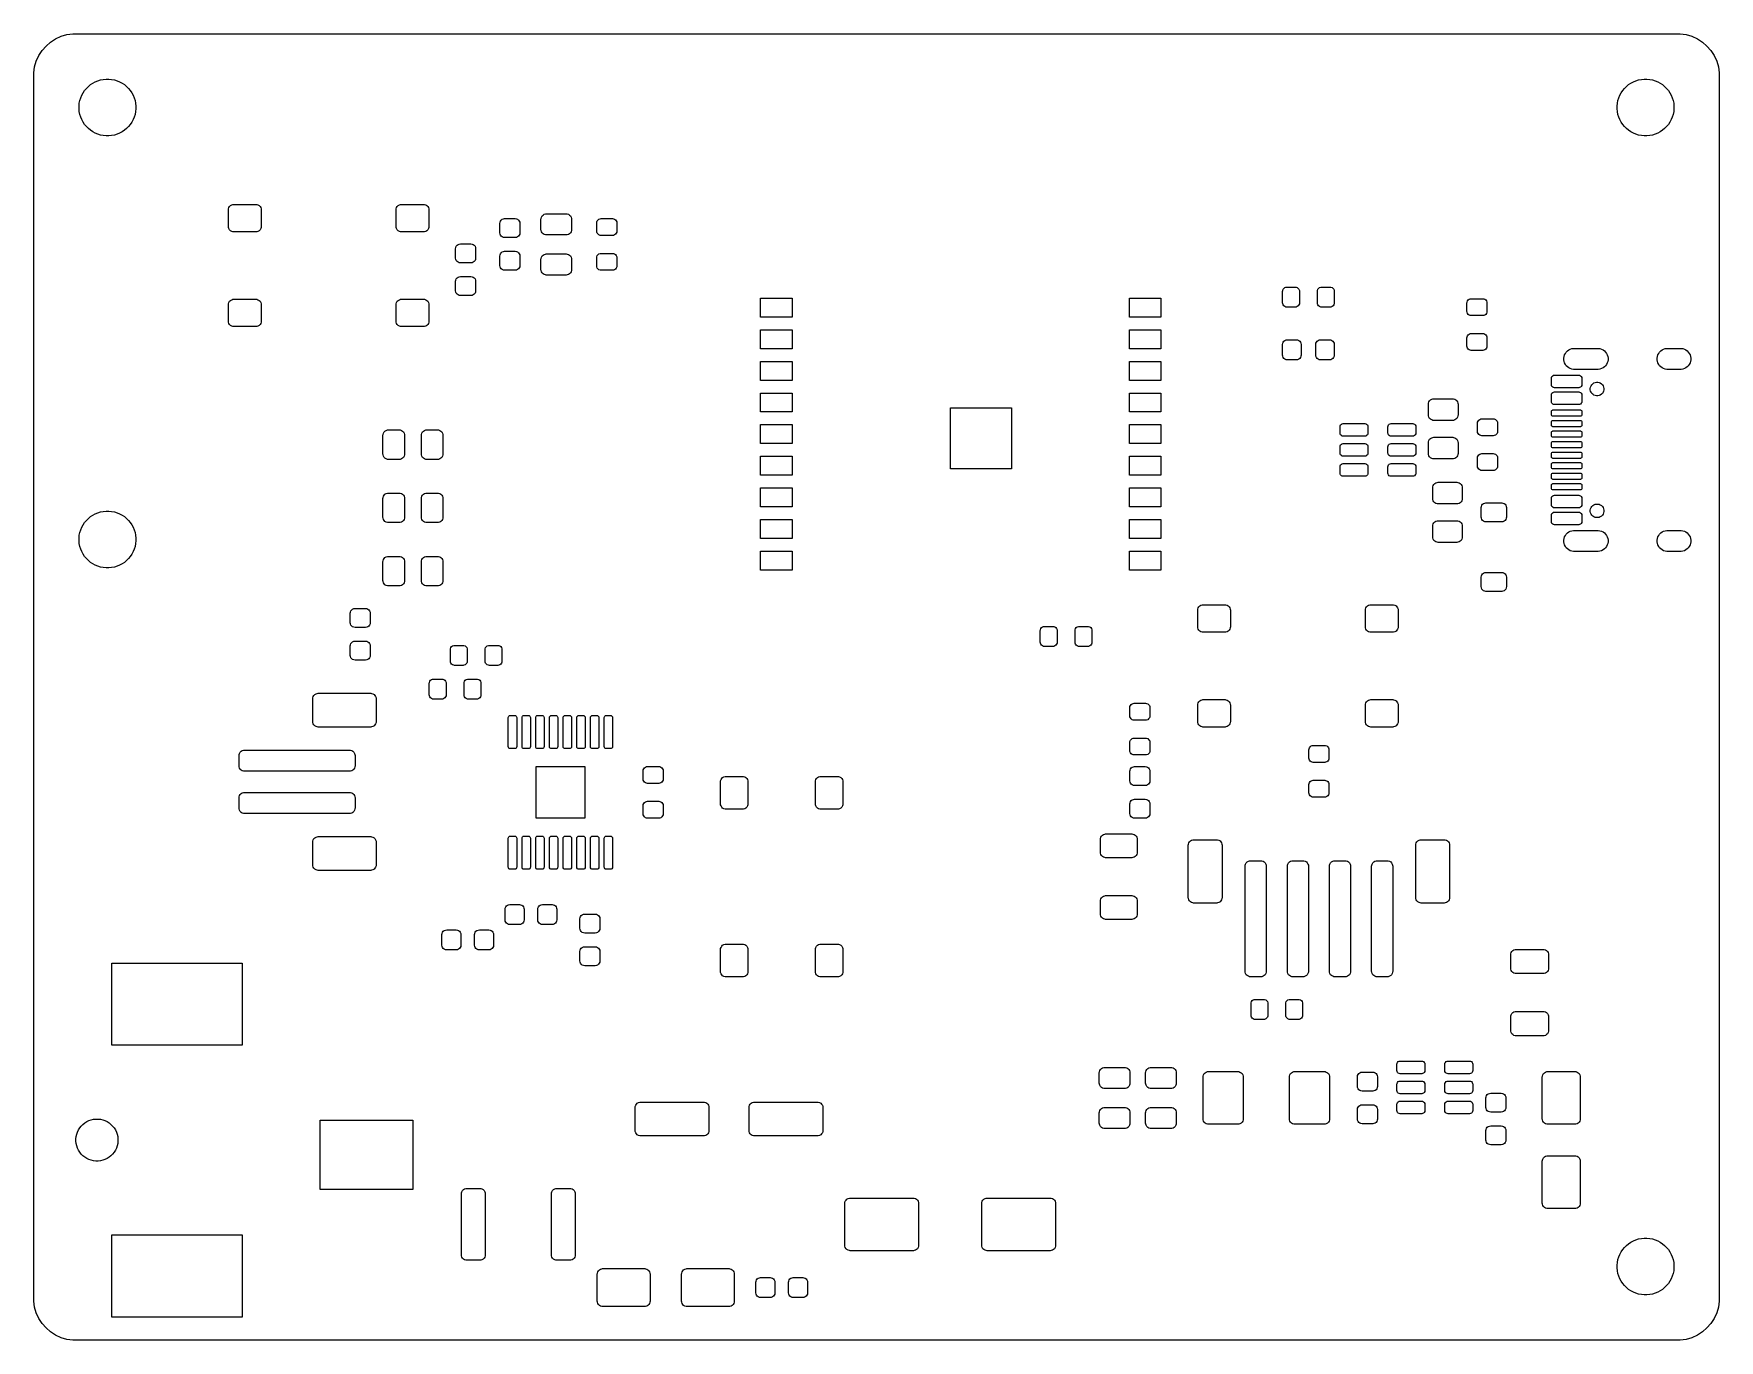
# Model space of a CAD drawing. Header units: millimetres. Extents: x 0 to 80, y 0 to 62.
import ezdxf

# ---------------------------------------------------------------- set-up
doc = ezdxf.new("R2010")
doc.units = ezdxf.units.MM
doc.layers.add('MASK_OPEN', color=1, linetype='CONTINUOUS')
doc.layers.add('REFERENCE', color=2, linetype='CONTINUOUS')

msp = doc.modelspace()

# ---------------------------------------------------------------- linework, layer by layer
at = {"layer": 'MASK_OPEN'}
for points in [[(3.6981, 59.8354), (3.828, 59.8095), (3.9548, 59.7711), (4.0772, 59.7204), (4.194, 59.6579), (4.3042, 59.5843), (4.4066, 59.5003), (4.5003, 59.4066), (4.5843, 59.3042), (4.6579, 59.194), (4.7204, 59.0772), (4.7711, 58.9548), (4.8095, 58.828), (4.8354, 58.6981), (4.8484, 58.5662), (4.8484, 58.4338), (4.8354, 58.3019), (4.8095, 58.172), (4.7711, 58.0452), (4.7204, 57.9228), (4.6579, 57.806), (4.5843, 57.6958), (4.5003, 57.5934), (4.4066, 57.4997), (4.3042, 57.4157), (4.194, 57.3421), (4.0772, 57.2796), (3.9548, 57.2289), (3.828, 57.1905), (3.6981, 57.1646), (3.5662, 57.1516), (3.4338, 57.1516), (3.3019, 57.1646), (3.172, 57.1905), (3.0452, 57.2289), (2.9228, 57.2796), (2.806, 57.3421), (2.6958, 57.4157), (2.5934, 57.4997), (2.4997, 57.5934), (2.4157, 57.6958), (2.3421, 57.806), (2.2796, 57.9228), (2.2289, 58.0452), (2.1905, 58.172), (2.1646, 58.3019), (2.1516, 58.4338), (2.1516, 58.5662), (2.1646, 58.6981), (2.1905, 58.828), (2.2289, 58.9548), (2.2796, 59.0772), (2.3421, 59.194), (2.4157, 59.3042), (2.4997, 59.4066), (2.5934, 59.5003), (2.6958, 59.5843), (2.806, 59.6579), (2.9228, 59.7204), (3.0452, 59.7711), (3.172, 59.8095), (3.3019, 59.8354), (3.4338, 59.8484), (3.5662, 59.8484)], [(76.6981, 59.8354), (76.828, 59.8095), (76.9548, 59.7711), (77.0772, 59.7204), (77.194, 59.6579), (77.3042, 59.5843), (77.4066, 59.5003), (77.5003, 59.4066), (77.5843, 59.3042), (77.6579, 59.194), (77.7204, 59.0772), (77.7711, 58.9548), (77.8095, 58.828), (77.8354, 58.6981), (77.8484, 58.5662), (77.8484, 58.4338), (77.8354, 58.3019), (77.8095, 58.172), (77.7711, 58.0452), (77.7204, 57.9228), (77.6579, 57.806), (77.5843, 57.6958), (77.5003, 57.5934), (77.4066, 57.4997), (77.3042, 57.4157), (77.194, 57.3421), (77.0772, 57.2796), (76.9548, 57.2289), (76.828, 57.1905), (76.6981, 57.1646), (76.5662, 57.1516), (76.4338, 57.1516), (76.3019, 57.1646), (76.172, 57.1905), (76.0452, 57.2289), (75.9228, 57.2796), (75.806, 57.3421), (75.6958, 57.4157), (75.5934, 57.4997), (75.4997, 57.5934), (75.4157, 57.6958), (75.3421, 57.806), (75.2796, 57.9228), (75.2289, 58.0452), (75.1905, 58.172), (75.1646, 58.3019), (75.1516, 58.4338), (75.1516, 58.5662), (75.1646, 58.6981), (75.1905, 58.828), (75.2289, 58.9548), (75.2796, 59.0772), (75.3421, 59.194), (75.4157, 59.3042), (75.4997, 59.4066), (75.5934, 59.5003), (75.6958, 59.5843), (75.806, 59.6579), (75.9228, 59.7204), (76.0452, 59.7711), (76.172, 59.8095), (76.3019, 59.8354), (76.4338, 59.8484), (76.5662, 59.8484)], [(10.5841, 53.8969), (10.6443, 53.8794), (10.6982, 53.8475), (10.7425, 53.8032), (10.7744, 53.7493), (10.7919, 53.6891), (10.795, 53.65), (10.795, 52.85), (10.7919, 52.8109), (10.7744, 52.7507), (10.7425, 52.6968), (10.6982, 52.6525), (10.6443, 52.6206), (10.5841, 52.6031), (10.545, 52.6), (9.495, 52.6), (9.4559, 52.6031), (9.3957, 52.6206), (9.3418, 52.6525), (9.2975, 52.6968), (9.2656, 52.7507), (9.2481, 52.8109), (9.245, 52.85), (9.245, 53.65), (9.2481, 53.6891), (9.2656, 53.7493), (9.2975, 53.8032), (9.3418, 53.8475), (9.3957, 53.8794), (9.4559, 53.8969), (9.495, 53.9), (10.545, 53.9)], [(18.5441, 53.8969), (18.6043, 53.8794), (18.6582, 53.8475), (18.7025, 53.8032), (18.7344, 53.7493), (18.7519, 53.6891), (18.755, 53.65), (18.755, 52.85), (18.7519, 52.8109), (18.7344, 52.7507), (18.7025, 52.6968), (18.6582, 52.6525), (18.6043, 52.6206), (18.5441, 52.6031), (18.505, 52.6), (17.455, 52.6), (17.4159, 52.6031), (17.3557, 52.6206), (17.3018, 52.6525), (17.2575, 52.6968), (17.2256, 52.7507), (17.2081, 52.8109), (17.205, 52.85), (17.205, 53.65), (17.2081, 53.6891), (17.2256, 53.7493), (17.2575, 53.8032), (17.3018, 53.8475), (17.3557, 53.8794), (17.4159, 53.8969), (17.455, 53.9), (18.505, 53.9)], [(22.9082, 53.2173), (22.9625, 53.1949), (23.0091, 53.1591), (23.0449, 53.1125), (23.0673, 53.0582), (23.075, 53), (23.075, 52.55), (23.0673, 52.4918), (23.0449, 52.4375), (23.0091, 52.3909), (22.9625, 52.3551), (22.9082, 52.3327), (22.85, 52.325), (22.35, 52.325), (22.2918, 52.3327), (22.2375, 52.3551), (22.1909, 52.3909), (22.1551, 52.4375), (22.1327, 52.4918), (22.125, 52.55), (22.125, 53), (22.1327, 53.0582), (22.1551, 53.1125), (22.1909, 53.1591), (22.2375, 53.1949), (22.2918, 53.2173), (22.35, 53.225), (22.85, 53.225)], [(25.3141, 53.4469), (25.3743, 53.4294), (25.4282, 53.3975), (25.4725, 53.3532), (25.5044, 53.2993), (25.5219, 53.2391), (25.525, 53.2), (25.525, 52.7), (25.5219, 52.6609), (25.5044, 52.6007), (25.4725, 52.5468), (25.4282, 52.5025), (25.3743, 52.4706), (25.3141, 52.4531), (25.275, 52.45), (24.325, 52.45), (24.2859, 52.4531), (24.2257, 52.4706), (24.1718, 52.5025), (24.1275, 52.5468), (24.0956, 52.6007), (24.0781, 52.6609), (24.075, 52.7), (24.075, 53.2), (24.0781, 53.2391), (24.0956, 53.2993), (24.1275, 53.3532), (24.1718, 53.3975), (24.2257, 53.4294), (24.2859, 53.4469), (24.325, 53.45), (25.275, 53.45)], [(27.5175, 53.2204), (27.5708, 53.2005), (27.6164, 53.1664), (27.6505, 53.1209), (27.6704, 53.0675), (27.675, 53.025), (27.675, 52.625), (27.6704, 52.5825), (27.6505, 52.5292), (27.6164, 52.4836), (27.5708, 52.4495), (27.5175, 52.4296), (27.475, 52.425), (26.925, 52.425), (26.8825, 52.4296), (26.8291, 52.4495), (26.7836, 52.4836), (26.7495, 52.5292), (26.7296, 52.5825), (26.725, 52.625), (26.725, 53.025), (26.7296, 53.0675), (26.7495, 53.1209), (26.7836, 53.1664), (26.8291, 53.2005), (26.8825, 53.2204), (26.925, 53.225), (27.475, 53.225)], [(20.8082, 52.0173), (20.8625, 51.9949), (20.9091, 51.9591), (20.9449, 51.9125), (20.9673, 51.8582), (20.975, 51.8), (20.975, 51.35), (20.9673, 51.2918), (20.9449, 51.2375), (20.9091, 51.1909), (20.8625, 51.1551), (20.8082, 51.1327), (20.75, 51.125), (20.25, 51.125), (20.1918, 51.1327), (20.1375, 51.1551), (20.0909, 51.1909), (20.0551, 51.2375), (20.0327, 51.2918), (20.025, 51.35), (20.025, 51.8), (20.0327, 51.8582), (20.0551, 51.9125), (20.0909, 51.9591), (20.1375, 51.9949), (20.1918, 52.0173), (20.25, 52.025), (20.75, 52.025)], [(22.9082, 51.6673), (22.9625, 51.6449), (23.0091, 51.6091), (23.0449, 51.5625), (23.0673, 51.5082), (23.075, 51.45), (23.075, 51), (23.0673, 50.9418), (23.0449, 50.8875), (23.0091, 50.8409), (22.9625, 50.8051), (22.9082, 50.7827), (22.85, 50.775), (22.35, 50.775), (22.2918, 50.7827), (22.2375, 50.8051), (22.1909, 50.8409), (22.1551, 50.8875), (22.1327, 50.9418), (22.125, 51), (22.125, 51.45), (22.1327, 51.5082), (22.1551, 51.5625), (22.1909, 51.6091), (22.2375, 51.6449), (22.2918, 51.6673), (22.35, 51.675), (22.85, 51.675)], [(25.3141, 51.5469), (25.3743, 51.5294), (25.4282, 51.4975), (25.4725, 51.4532), (25.5044, 51.3993), (25.5219, 51.3391), (25.525, 51.3), (25.525, 50.8), (25.5219, 50.7609), (25.5044, 50.7007), (25.4725, 50.6468), (25.4282, 50.6025), (25.3743, 50.5706), (25.3141, 50.5531), (25.275, 50.55), (24.325, 50.55), (24.2859, 50.5531), (24.2257, 50.5706), (24.1718, 50.6025), (24.1275, 50.6468), (24.0956, 50.7007), (24.0781, 50.7609), (24.075, 50.8), (24.075, 51.3), (24.0781, 51.3391), (24.0956, 51.3993), (24.1275, 51.4532), (24.1718, 51.4975), (24.2257, 51.5294), (24.2859, 51.5469), (24.325, 51.55), (25.275, 51.55)], [(27.5175, 51.5704), (27.5708, 51.5505), (27.6164, 51.5164), (27.6505, 51.4708), (27.6704, 51.4175), (27.675, 51.375), (27.675, 50.975), (27.6704, 50.9325), (27.6505, 50.8791), (27.6164, 50.8336), (27.5708, 50.7995), (27.5175, 50.7796), (27.475, 50.775), (26.925, 50.775), (26.8825, 50.7796), (26.8291, 50.7995), (26.7836, 50.8336), (26.7495, 50.8791), (26.7296, 50.9325), (26.725, 50.975), (26.725, 51.375), (26.7296, 51.4175), (26.7495, 51.4708), (26.7836, 51.5164), (26.8291, 51.5505), (26.8825, 51.5704), (26.925, 51.575), (27.475, 51.575)], [(20.8082, 50.4673), (20.8625, 50.4449), (20.9091, 50.4091), (20.9449, 50.3625), (20.9673, 50.3082), (20.975, 50.25), (20.975, 49.8), (20.9673, 49.7418), (20.9449, 49.6875), (20.9091, 49.6409), (20.8625, 49.6051), (20.8082, 49.5827), (20.75, 49.575), (20.25, 49.575), (20.1918, 49.5827), (20.1375, 49.6051), (20.0909, 49.6409), (20.0551, 49.6875), (20.0327, 49.7418), (20.025, 49.8), (20.025, 50.25), (20.0327, 50.3082), (20.0551, 50.3625), (20.0909, 50.4091), (20.1375, 50.4449), (20.1918, 50.4673), (20.25, 50.475), (20.75, 50.475)], [(59.9175, 49.9704), (59.9709, 49.9505), (60.0164, 49.9164), (60.0505, 49.8709), (60.0704, 49.8175), (60.075, 49.775), (60.075, 49.225), (60.0704, 49.1825), (60.0505, 49.1291), (60.0164, 49.0836), (59.9709, 49.0495), (59.9175, 49.0296), (59.875, 49.025), (59.475, 49.025), (59.4325, 49.0296), (59.3792, 49.0495), (59.3336, 49.0836), (59.2995, 49.1291), (59.2796, 49.1825), (59.275, 49.225), (59.275, 49.775), (59.2796, 49.8175), (59.2995, 49.8709), (59.3336, 49.9164), (59.3792, 49.9505), (59.4325, 49.9704), (59.475, 49.975), (59.875, 49.975)], [(61.5675, 49.9704), (61.6208, 49.9505), (61.6664, 49.9164), (61.7005, 49.8709), (61.7204, 49.8175), (61.725, 49.775), (61.725, 49.225), (61.7204, 49.1825), (61.7005, 49.1291), (61.6664, 49.0836), (61.6208, 49.0495), (61.5675, 49.0296), (61.525, 49.025), (61.125, 49.025), (61.0825, 49.0296), (61.0291, 49.0495), (60.9836, 49.0836), (60.9495, 49.1291), (60.9296, 49.1825), (60.925, 49.225), (60.925, 49.775), (60.9296, 49.8175), (60.9495, 49.8709), (60.9836, 49.9164), (61.0291, 49.9505), (61.0825, 49.9704), (61.125, 49.975), (61.525, 49.975)], [(10.5841, 49.3969), (10.6443, 49.3794), (10.6982, 49.3475), (10.7425, 49.3032), (10.7744, 49.2493), (10.7919, 49.1891), (10.795, 49.15), (10.795, 48.35), (10.7919, 48.3109), (10.7744, 48.2507), (10.7425, 48.1968), (10.6982, 48.1525), (10.6443, 48.1206), (10.5841, 48.1031), (10.545, 48.1), (9.495, 48.1), (9.4559, 48.1031), (9.3957, 48.1206), (9.3418, 48.1525), (9.2975, 48.1968), (9.2656, 48.2507), (9.2481, 48.3109), (9.245, 48.35), (9.245, 49.15), (9.2481, 49.1891), (9.2656, 49.2493), (9.2975, 49.3032), (9.3418, 49.3475), (9.3957, 49.3794), (9.4559, 49.3969), (9.495, 49.4), (10.545, 49.4)], [(18.5441, 49.3969), (18.6043, 49.3794), (18.6582, 49.3475), (18.7025, 49.3032), (18.7344, 49.2493), (18.7519, 49.1891), (18.755, 49.15), (18.755, 48.35), (18.7519, 48.3109), (18.7344, 48.2507), (18.7025, 48.1968), (18.6582, 48.1525), (18.6043, 48.1206), (18.5441, 48.1031), (18.505, 48.1), (17.455, 48.1), (17.4159, 48.1031), (17.3557, 48.1206), (17.3018, 48.1525), (17.2575, 48.1968), (17.2256, 48.2507), (17.2081, 48.3109), (17.205, 48.35), (17.205, 49.15), (17.2081, 49.1891), (17.2256, 49.2493), (17.2575, 49.3032), (17.3018, 49.3475), (17.3557, 49.3794), (17.4159, 49.3969), (17.455, 49.4), (18.505, 49.4)], [(36, 48.55), (34.5, 48.55), (34.5, 49.45), (36, 49.45)], [(53.5, 48.55), (52, 48.55), (52, 49.45), (53.5, 49.45)], [(68.8175, 49.4204), (68.8708, 49.4005), (68.9164, 49.3664), (68.9505, 49.3208), (68.9704, 49.2675), (68.975, 49.225), (68.975, 48.825), (68.9704, 48.7825), (68.9505, 48.7292), (68.9164, 48.6836), (68.8708, 48.6495), (68.8175, 48.6296), (68.775, 48.625), (68.225, 48.625), (68.1825, 48.6296), (68.1292, 48.6495), (68.0836, 48.6836), (68.0495, 48.7292), (68.0296, 48.7825), (68.025, 48.825), (68.025, 49.225), (68.0296, 49.2675), (68.0495, 49.3208), (68.0836, 49.3664), (68.1292, 49.4005), (68.1825, 49.4204), (68.225, 49.425), (68.775, 49.425)], [(36, 47.05), (34.5, 47.05), (34.5, 47.95), (36, 47.95)], [(53.5, 47.05), (52, 47.05), (52, 47.95), (53.5, 47.95)], [(59.983, 47.4688), (60.0385, 47.4469), (60.0859, 47.4109), (60.1219, 47.3635), (60.1438, 47.308), (60.15, 47.2562), (60.15, 46.7438), (60.1438, 46.692), (60.1219, 46.6365), (60.0859, 46.5891), (60.0385, 46.5531), (59.983, 46.5312), (59.9313, 46.525), (59.4938, 46.525), (59.442, 46.5312), (59.3865, 46.5531), (59.3391, 46.5891), (59.3031, 46.6365), (59.2812, 46.692), (59.275, 46.7438), (59.275, 47.2562), (59.2812, 47.308), (59.3031, 47.3635), (59.3391, 47.4109), (59.3865, 47.4469), (59.442, 47.4688), (59.4938, 47.475), (59.9313, 47.475)], [(61.558, 47.4688), (61.6135, 47.4469), (61.6609, 47.4109), (61.6969, 47.3635), (61.7188, 47.308), (61.725, 47.2562), (61.725, 46.7438), (61.7188, 46.692), (61.6969, 46.6365), (61.6609, 46.5891), (61.6135, 46.5531), (61.558, 46.5312), (61.5062, 46.525), (61.0687, 46.525), (61.017, 46.5312), (60.9615, 46.5531), (60.9141, 46.5891), (60.8781, 46.6365), (60.8562, 46.692), (60.85, 46.7438), (60.85, 47.2562), (60.8562, 47.308), (60.8781, 47.3635), (60.9141, 47.4109), (60.9615, 47.4469), (61.017, 47.4688), (61.0687, 47.475), (61.5062, 47.475)], [(68.8175, 47.7704), (68.8708, 47.7505), (68.9164, 47.7164), (68.9505, 47.6709), (68.9704, 47.6175), (68.975, 47.575), (68.975, 47.175), (68.9704, 47.1325), (68.9505, 47.0791), (68.9164, 47.0336), (68.8708, 46.9995), (68.8175, 46.9796), (68.775, 46.975), (68.225, 46.975), (68.1825, 46.9796), (68.1292, 46.9995), (68.0836, 47.0336), (68.0495, 47.0791), (68.0296, 47.1325), (68.025, 47.175), (68.025, 47.575), (68.0296, 47.6175), (68.0495, 47.6709), (68.0836, 47.7164), (68.1292, 47.7505), (68.1825, 47.7704), (68.225, 47.775), (68.775, 47.775)], [(36, 45.55), (34.5, 45.55), (34.5, 46.45), (36, 46.45)], [(53.5, 45.55), (52, 45.55), (52, 46.45), (53.5, 46.45)], [(74.2592, 47.0685), (74.3367, 47.0562), (74.4113, 47.0319), (74.4812, 46.9963), (74.5447, 46.9502), (74.6002, 46.8947), (74.6463, 46.8312), (74.6819, 46.7613), (74.7062, 46.6867), (74.7185, 46.6092), (74.7185, 46.5308), (74.7062, 46.4533), (74.6819, 46.3787), (74.6463, 46.3088), (74.6002, 46.2453), (74.5447, 46.1898), (74.4812, 46.1437), (74.4113, 46.1081), (74.3367, 46.0838), (74.2592, 46.0715), (74.22, 46.07), (73.12, 46.07), (73.0808, 46.0715), (73.0033, 46.0838), (72.9287, 46.1081), (72.8588, 46.1437), (72.7953, 46.1898), (72.7398, 46.2453), (72.6937, 46.3088), (72.6581, 46.3787), (72.6338, 46.4533), (72.6215, 46.5308), (72.6215, 46.6092), (72.6338, 46.6867), (72.6581, 46.7613), (72.6937, 46.8312), (72.7398, 46.8947), (72.7953, 46.9502), (72.8588, 46.9963), (72.9287, 47.0319), (73.0033, 47.0562), (73.0808, 47.0685), (73.12, 47.07), (74.22, 47.07)], [(78.1892, 47.0685), (78.2667, 47.0562), (78.3413, 47.0319), (78.4112, 46.9963), (78.4747, 46.9502), (78.5302, 46.8947), (78.5763, 46.8312), (78.6119, 46.7613), (78.6362, 46.6867), (78.6485, 46.6092), (78.6485, 46.5308), (78.6362, 46.4533), (78.6119, 46.3787), (78.5763, 46.3088), (78.5302, 46.2453), (78.4747, 46.1898), (78.4112, 46.1437), (78.3413, 46.1081), (78.2667, 46.0838), (78.1892, 46.0715), (78.15, 46.07), (77.55, 46.07), (77.5108, 46.0715), (77.4333, 46.0838), (77.3587, 46.1081), (77.2888, 46.1437), (77.2253, 46.1898), (77.1698, 46.2453), (77.1237, 46.3088), (77.0881, 46.3787), (77.0638, 46.4533), (77.0515, 46.5308), (77.0515, 46.6092), (77.0638, 46.6867), (77.0881, 46.7613), (77.1237, 46.8312), (77.1698, 46.8947), (77.2253, 46.9502), (77.2888, 46.9963), (77.3587, 47.0319), (77.4333, 47.0562), (77.5108, 47.0685), (77.55, 47.07), (78.15, 47.07)], [(73.3728, 45.7938), (73.4172, 45.7721), (73.4521, 45.7372), (73.4738, 45.6928), (73.48, 45.65), (73.48, 45.35), (73.4738, 45.3072), (73.4521, 45.2628), (73.4172, 45.2279), (73.3728, 45.2062), (73.33, 45.2), (72.18, 45.2), (72.1372, 45.2062), (72.0928, 45.2279), (72.0579, 45.2628), (72.0362, 45.3072), (72.03, 45.35), (72.03, 45.65), (72.0362, 45.6928), (72.0579, 45.7372), (72.0928, 45.7721), (72.1372, 45.7938), (72.18, 45.8), (73.33, 45.8)], [(36, 44.05), (34.5, 44.05), (34.5, 44.95), (36, 44.95)], [(53.5, 44.05), (52, 44.05), (52, 44.95), (53.5, 44.95)], [(73.3728, 44.9938), (73.4172, 44.9721), (73.4521, 44.9372), (73.4738, 44.8928), (73.48, 44.85), (73.48, 44.55), (73.4738, 44.5072), (73.4521, 44.4628), (73.4172, 44.4279), (73.3728, 44.4062), (73.33, 44.4), (72.18, 44.4), (72.1372, 44.4062), (72.0928, 44.4279), (72.0579, 44.4628), (72.0362, 44.5072), (72.03, 44.55), (72.03, 44.85), (72.0362, 44.8928), (72.0579, 44.9372), (72.0928, 44.9721), (72.1372, 44.9938), (72.18, 45), (73.33, 45)], [(74.2943, 45.451), (74.3532, 45.4266), (74.4062, 45.3912), (74.4512, 45.3462), (74.4866, 45.2932), (74.511, 45.2343), (74.5234, 45.1719), (74.5234, 45.1081), (74.511, 45.0457), (74.4866, 44.9868), (74.4512, 44.9338), (74.4062, 44.8888), (74.3532, 44.8534), (74.2943, 44.829), (74.2319, 44.8166), (74.1681, 44.8166), (74.1057, 44.829), (74.0468, 44.8534), (73.9938, 44.8888), (73.9488, 44.9338), (73.9134, 44.9868), (73.889, 45.0457), (73.8766, 45.1081), (73.8766, 45.1719), (73.889, 45.2343), (73.9134, 45.2932), (73.9488, 45.3462), (73.9938, 45.3912), (74.0468, 45.4266), (74.1057, 45.451), (74.1681, 45.4634), (74.2319, 45.4634)], [(46.41, 41.35), (43.51, 41.35), (43.51, 44.25), (46.41, 44.25)], [(67.3891, 44.6719), (67.4493, 44.6544), (67.5032, 44.6225), (67.5475, 44.5782), (67.5794, 44.5243), (67.5969, 44.4641), (67.6, 44.425), (67.6, 43.9), (67.5969, 43.8609), (67.5794, 43.8007), (67.5475, 43.7468), (67.5032, 43.7025), (67.4493, 43.6706), (67.3891, 43.6531), (67.35, 43.65), (66.45, 43.65), (66.4109, 43.6531), (66.3507, 43.6706), (66.2968, 43.7025), (66.2525, 43.7468), (66.2206, 43.8007), (66.2031, 43.8609), (66.2, 43.9), (66.2, 44.425), (66.2031, 44.4641), (66.2206, 44.5243), (66.2525, 44.5782), (66.2968, 44.6225), (66.3507, 44.6544), (66.4109, 44.6719), (66.45, 44.675), (67.35, 44.675)], [(73.4337, 44.1443), (73.458, 44.128), (73.4743, 44.1037), (73.48, 44.075), (73.48, 43.925), (73.4743, 43.8963), (73.458, 43.872), (73.4337, 43.8557), (73.405, 43.85), (72.105, 43.85), (72.0763, 43.8557), (72.052, 43.872), (72.0357, 43.8963), (72.03, 43.925), (72.03, 44.075), (72.0357, 44.1037), (72.052, 44.128), (72.0763, 44.1443), (72.105, 44.15), (73.405, 44.15)], [(17.3891, 43.1969), (17.4493, 43.1794), (17.5032, 43.1475), (17.5475, 43.1032), (17.5794, 43.0493), (17.5969, 42.9891), (17.6, 42.95), (17.6, 42.05), (17.5969, 42.0109), (17.5794, 41.9507), (17.5475, 41.8968), (17.5032, 41.8525), (17.4493, 41.8206), (17.3891, 41.8031), (17.35, 41.8), (16.825, 41.8), (16.7859, 41.8031), (16.7257, 41.8206), (16.6718, 41.8525), (16.6275, 41.8968), (16.5956, 41.9507), (16.5781, 42.0109), (16.575, 42.05), (16.575, 42.95), (16.5781, 42.9891), (16.5956, 43.0493), (16.6275, 43.1032), (16.6718, 43.1475), (16.7257, 43.1794), (16.7859, 43.1969), (16.825, 43.2), (17.35, 43.2)], [(19.2141, 43.1969), (19.2743, 43.1794), (19.3282, 43.1475), (19.3725, 43.1032), (19.4044, 43.0493), (19.4219, 42.9891), (19.425, 42.95), (19.425, 42.05), (19.4219, 42.0109), (19.4044, 41.9507), (19.3725, 41.8968), (19.3282, 41.8525), (19.2743, 41.8206), (19.2141, 41.8031), (19.175, 41.8), (18.65, 41.8), (18.6109, 41.8031), (18.5507, 41.8206), (18.4968, 41.8525), (18.4525, 41.8968), (18.4206, 41.9507), (18.4031, 42.0109), (18.4, 42.05), (18.4, 42.95), (18.4031, 42.9891), (18.4206, 43.0493), (18.4525, 43.1032), (18.4968, 43.1475), (18.5507, 43.1794), (18.6109, 43.1969), (18.65, 43.2), (19.175, 43.2)], [(36, 42.55), (34.5, 42.55), (34.5, 43.45), (36, 43.45)], [(53.5, 42.55), (52, 42.55), (52, 43.45), (53.5, 43.45)], [(63.2178, 43.4938), (63.2622, 43.4721), (63.2971, 43.4372), (63.3188, 43.3928), (63.325, 43.35), (63.325, 43.05), (63.3188, 43.0072), (63.2971, 42.9628), (63.2622, 42.9279), (63.2178, 42.9062), (63.175, 42.9), (62.15, 42.9), (62.1072, 42.9062), (62.0628, 42.9279), (62.0279, 42.9628), (62.0062, 43.0072), (62, 43.05), (62, 43.35), (62.0062, 43.3928), (62.0279, 43.4372), (62.0628, 43.4721), (62.1072, 43.4938), (62.15, 43.5), (63.175, 43.5)], [(65.4928, 43.4938), (65.5372, 43.4721), (65.5721, 43.4372), (65.5938, 43.3928), (65.6, 43.35), (65.6, 43.05), (65.5938, 43.0072), (65.5721, 42.9628), (65.5372, 42.9279), (65.4928, 42.9062), (65.45, 42.9), (64.425, 42.9), (64.3822, 42.9062), (64.3378, 42.9279), (64.3029, 42.9628), (64.2812, 43.0072), (64.275, 43.05), (64.275, 43.35), (64.2812, 43.3928), (64.3029, 43.4372), (64.3378, 43.4721), (64.3822, 43.4938), (64.425, 43.5), (65.45, 43.5)], [(69.3175, 43.7204), (69.3708, 43.7005), (69.4164, 43.6664), (69.4505, 43.6209), (69.4704, 43.5675), (69.475, 43.525), (69.475, 43.125), (69.4704, 43.0825), (69.4505, 43.0292), (69.4164, 42.9836), (69.3708, 42.9495), (69.3175, 42.9296), (69.275, 42.925), (68.725, 42.925), (68.6825, 42.9296), (68.6292, 42.9495), (68.5836, 42.9836), (68.5495, 43.0292), (68.5296, 43.0825), (68.525, 43.125), (68.525, 43.525), (68.5296, 43.5675), (68.5495, 43.6209), (68.5836, 43.6664), (68.6292, 43.7005), (68.6825, 43.7204), (68.725, 43.725), (69.275, 43.725)], [(73.4337, 43.6443), (73.458, 43.628), (73.4743, 43.6037), (73.48, 43.575), (73.48, 43.425), (73.4743, 43.3963), (73.458, 43.372), (73.4337, 43.3557), (73.405, 43.35), (72.105, 43.35), (72.0763, 43.3557), (72.052, 43.372), (72.0357, 43.3963), (72.03, 43.425), (72.03, 43.575), (72.0357, 43.6037), (72.052, 43.628), (72.0763, 43.6443), (72.105, 43.65), (73.405, 43.65)], [(63.2178, 42.5438), (63.2622, 42.5221), (63.2971, 42.4872), (63.3188, 42.4428), (63.325, 42.4), (63.325, 42.1), (63.3188, 42.0572), (63.2971, 42.0128), (63.2622, 41.9779), (63.2178, 41.9562), (63.175, 41.95), (62.15, 41.95), (62.1072, 41.9562), (62.0628, 41.9779), (62.0279, 42.0128), (62.0062, 42.0572), (62, 42.1), (62, 42.4), (62.0062, 42.4428), (62.0279, 42.4872), (62.0628, 42.5221), (62.1072, 42.5438), (62.15, 42.55), (63.175, 42.55)], [(65.4928, 42.5438), (65.5372, 42.5221), (65.5721, 42.4872), (65.5938, 42.4428), (65.6, 42.4), (65.6, 42.1), (65.5938, 42.0572), (65.5721, 42.0128), (65.5372, 41.9779), (65.4928, 41.9562), (65.45, 41.95), (64.425, 41.95), (64.3822, 41.9562), (64.3378, 41.9779), (64.3029, 42.0128), (64.2812, 42.0572), (64.275, 42.1), (64.275, 42.4), (64.2812, 42.4428), (64.3029, 42.4872), (64.3378, 42.5221), (64.3822, 42.5438), (64.425, 42.55), (65.45, 42.55)], [(67.3891, 42.8469), (67.4493, 42.8294), (67.5032, 42.7975), (67.5475, 42.7532), (67.5794, 42.6993), (67.5969, 42.6391), (67.6, 42.6), (67.6, 42.075), (67.5969, 42.0359), (67.5794, 41.9757), (67.5475, 41.9218), (67.5032, 41.8775), (67.4493, 41.8456), (67.3891, 41.8281), (67.35, 41.825), (66.45, 41.825), (66.4109, 41.8281), (66.3507, 41.8456), (66.2968, 41.8775), (66.2525, 41.9218), (66.2206, 41.9757), (66.2031, 42.0359), (66.2, 42.075), (66.2, 42.6), (66.2031, 42.6391), (66.2206, 42.6993), (66.2525, 42.7532), (66.2968, 42.7975), (66.3507, 42.8294), (66.4109, 42.8469), (66.45, 42.85), (67.35, 42.85)], [(73.4337, 43.1443), (73.458, 43.128), (73.4743, 43.1037), (73.48, 43.075), (73.48, 42.925), (73.4743, 42.8963), (73.458, 42.872), (73.4337, 42.8557), (73.405, 42.85), (72.105, 42.85), (72.0763, 42.8557), (72.052, 42.872), (72.0357, 42.8963), (72.03, 42.925), (72.03, 43.075), (72.0357, 43.1037), (72.052, 43.128), (72.0763, 43.1443), (72.105, 43.15), (73.405, 43.15)], [(73.4337, 42.6443), (73.458, 42.628), (73.4743, 42.6037), (73.48, 42.575), (73.48, 42.425), (73.4743, 42.3963), (73.458, 42.372), (73.4337, 42.3557), (73.405, 42.35), (72.105, 42.35), (72.0763, 42.3557), (72.052, 42.372), (72.0357, 42.3963), (72.03, 42.425), (72.03, 42.575), (72.0357, 42.6037), (72.052, 42.628), (72.0763, 42.6443), (72.105, 42.65), (73.405, 42.65)], [(36, 41.05), (34.5, 41.05), (34.5, 41.95), (36, 41.95)], [(53.5, 41.05), (52, 41.05), (52, 41.95), (53.5, 41.95)], [(63.2178, 41.5938), (63.2622, 41.5721), (63.2971, 41.5372), (63.3188, 41.4928), (63.325, 41.45), (63.325, 41.15), (63.3188, 41.1072), (63.2971, 41.0628), (63.2622, 41.0279), (63.2178, 41.0062), (63.175, 41), (62.15, 41), (62.1072, 41.0062), (62.0628, 41.0279), (62.0279, 41.0628), (62.0062, 41.1072), (62, 41.15), (62, 41.45), (62.0062, 41.4928), (62.0279, 41.5372), (62.0628, 41.5721), (62.1072, 41.5938), (62.15, 41.6), (63.175, 41.6)], [(65.4928, 41.5938), (65.5372, 41.5721), (65.5721, 41.5372), (65.5938, 41.4928), (65.6, 41.45), (65.6, 41.15), (65.5938, 41.1072), (65.5721, 41.0628), (65.5372, 41.0279), (65.4928, 41.0062), (65.45, 41), (64.425, 41), (64.3822, 41.0062), (64.3378, 41.0279), (64.3029, 41.0628), (64.2812, 41.1072), (64.275, 41.15), (64.275, 41.45), (64.2812, 41.4928), (64.3029, 41.5372), (64.3378, 41.5721), (64.3822, 41.5938), (64.425, 41.6), (65.45, 41.6)], [(69.3175, 42.0704), (69.3708, 42.0505), (69.4164, 42.0164), (69.4505, 41.9708), (69.4704, 41.9175), (69.475, 41.875), (69.475, 41.475), (69.4704, 41.4325), (69.4505, 41.3791), (69.4164, 41.3336), (69.3708, 41.2995), (69.3175, 41.2796), (69.275, 41.275), (68.725, 41.275), (68.6825, 41.2796), (68.6292, 41.2995), (68.5836, 41.3336), (68.5495, 41.3791), (68.5296, 41.4325), (68.525, 41.475), (68.525, 41.875), (68.5296, 41.9175), (68.5495, 41.9708), (68.5836, 42.0164), (68.6292, 42.0505), (68.6825, 42.0704), (68.725, 42.075), (69.275, 42.075)], [(73.4337, 42.1443), (73.458, 42.128), (73.4743, 42.1037), (73.48, 42.075), (73.48, 41.925), (73.4743, 41.8963), (73.458, 41.872), (73.4337, 41.8557), (73.405, 41.85), (72.105, 41.85), (72.0763, 41.8557), (72.052, 41.872), (72.0357, 41.8963), (72.03, 41.925), (72.03, 42.075), (72.0357, 42.1037), (72.052, 42.128), (72.0763, 42.1443), (72.105, 42.15), (73.405, 42.15)], [(73.4337, 41.6443), (73.458, 41.628), (73.4743, 41.6037), (73.48, 41.575), (73.48, 41.425), (73.4743, 41.3963), (73.458, 41.372), (73.4337, 41.3557), (73.405, 41.35), (72.105, 41.35), (72.0763, 41.3557), (72.052, 41.372), (72.0357, 41.3963), (72.03, 41.425), (72.03, 41.575), (72.0357, 41.6037), (72.052, 41.628), (72.0763, 41.6443), (72.105, 41.65), (73.405, 41.65)], [(73.4337, 41.1443), (73.458, 41.128), (73.4743, 41.1037), (73.48, 41.075), (73.48, 40.925), (73.4743, 40.8963), (73.458, 40.872), (73.4337, 40.8557), (73.405, 40.85), (72.105, 40.85), (72.0763, 40.8557), (72.052, 40.872), (72.0357, 40.8963), (72.03, 40.925), (72.03, 41.075), (72.0357, 41.1037), (72.052, 41.128), (72.0763, 41.1443), (72.105, 41.15), (73.405, 41.15)], [(17.3891, 40.1969), (17.4493, 40.1794), (17.5032, 40.1475), (17.5475, 40.1032), (17.5794, 40.0493), (17.5969, 39.9891), (17.6, 39.95), (17.6, 39.05), (17.5969, 39.0109), (17.5794, 38.9507), (17.5475, 38.8968), (17.5032, 38.8525), (17.4493, 38.8206), (17.3891, 38.8031), (17.35, 38.8), (16.825, 38.8), (16.7859, 38.8031), (16.7257, 38.8206), (16.6718, 38.8525), (16.6275, 38.8968), (16.5956, 38.9507), (16.5781, 39.0109), (16.575, 39.05), (16.575, 39.95), (16.5781, 39.9891), (16.5956, 40.0493), (16.6275, 40.1032), (16.6718, 40.1475), (16.7257, 40.1794), (16.7859, 40.1969), (16.825, 40.2), (17.35, 40.2)], [(19.2141, 40.1969), (19.2743, 40.1794), (19.3282, 40.1475), (19.3725, 40.1032), (19.4044, 40.0493), (19.4219, 39.9891), (19.425, 39.95), (19.425, 39.05), (19.4219, 39.0109), (19.4044, 38.9507), (19.3725, 38.8968), (19.3282, 38.8525), (19.2743, 38.8206), (19.2141, 38.8031), (19.175, 38.8), (18.65, 38.8), (18.6109, 38.8031), (18.5507, 38.8206), (18.4968, 38.8525), (18.4525, 38.8968), (18.4206, 38.9507), (18.4031, 39.0109), (18.4, 39.05), (18.4, 39.95), (18.4031, 39.9891), (18.4206, 40.0493), (18.4525, 40.1032), (18.4968, 40.1475), (18.5507, 40.1794), (18.6109, 40.1969), (18.65, 40.2), (19.175, 40.2)], [(36, 39.55), (34.5, 39.55), (34.5, 40.45), (36, 40.45)], [(53.5, 39.55), (52, 39.55), (52, 40.45), (53.5, 40.45)], [(67.5891, 40.7094), (67.6493, 40.6919), (67.7032, 40.66), (67.7475, 40.6157), (67.7794, 40.5618), (67.7969, 40.5016), (67.8, 40.4625), (67.8, 39.9375), (67.7969, 39.8984), (67.7794, 39.8382), (67.7475, 39.7843), (67.7032, 39.74), (67.6493, 39.7081), (67.5891, 39.6906), (67.55, 39.6875), (66.65, 39.6875), (66.6109, 39.6906), (66.5507, 39.7081), (66.4968, 39.74), (66.4525, 39.7843), (66.4206, 39.8382), (66.4031, 39.8984), (66.4, 39.9375), (66.4, 40.4625), (66.4031, 40.5016), (66.4206, 40.5618), (66.4525, 40.6157), (66.4968, 40.66), (66.5507, 40.6919), (66.6109, 40.7094), (66.65, 40.7125), (67.55, 40.7125)], [(73.4337, 40.6443), (73.458, 40.628), (73.4743, 40.6037), (73.48, 40.575), (73.48, 40.425), (73.4743, 40.3963), (73.458, 40.372), (73.4337, 40.3557), (73.405, 40.35), (72.105, 40.35), (72.0763, 40.3557), (72.052, 40.372), (72.0357, 40.3963), (72.03, 40.425), (72.03, 40.575), (72.0357, 40.6037), (72.052, 40.628), (72.0763, 40.6443), (72.105, 40.65), (73.405, 40.65)], [(73.3728, 40.0938), (73.4172, 40.0721), (73.4521, 40.0372), (73.4738, 39.9928), (73.48, 39.95), (73.48, 39.65), (73.4738, 39.6072), (73.4521, 39.5628), (73.4172, 39.5279), (73.3728, 39.5062), (73.33, 39.5), (72.18, 39.5), (72.1372, 39.5062), (72.0928, 39.5279), (72.0579, 39.5628), (72.0362, 39.6072), (72.03, 39.65), (72.03, 39.95), (72.0362, 39.9928), (72.0579, 40.0372), (72.0928, 40.0721), (72.1372, 40.0938), (72.18, 40.1), (73.33, 40.1)], [(3.6981, 39.3354), (3.828, 39.3095), (3.9548, 39.2711), (4.0772, 39.2204), (4.194, 39.1579), (4.3042, 39.0843), (4.4066, 39.0003), (4.5003, 38.9066), (4.5843, 38.8042), (4.6579, 38.694), (4.7204, 38.5772), (4.7711, 38.4548), (4.8095, 38.328), (4.8354, 38.1981), (4.8484, 38.0662), (4.8484, 37.9338), (4.8354, 37.8019), (4.8095, 37.672), (4.7711, 37.5452), (4.7204, 37.4228), (4.6579, 37.306), (4.5843, 37.1958), (4.5003, 37.0934), (4.4066, 36.9997), (4.3042, 36.9157), (4.194, 36.8421), (4.0772, 36.7796), (3.9548, 36.7289), (3.828, 36.6905), (3.6981, 36.6646), (3.5662, 36.6516), (3.4338, 36.6516), (3.3019, 36.6646), (3.172, 36.6905), (3.0452, 36.7289), (2.9228, 36.7796), (2.806, 36.8421), (2.6958, 36.9157), (2.5934, 36.9997), (2.4997, 37.0934), (2.4157, 37.1958), (2.3421, 37.306), (2.2796, 37.4228), (2.2289, 37.5452), (2.1905, 37.672), (2.1646, 37.8019), (2.1516, 37.9338), (2.1516, 38.0662), (2.1646, 38.1981), (2.1905, 38.328), (2.2289, 38.4548), (2.2796, 38.5772), (2.3421, 38.694), (2.4157, 38.8042), (2.4997, 38.9066), (2.5934, 39.0003), (2.6958, 39.0843), (2.806, 39.1579), (2.9228, 39.2204), (3.0452, 39.2711), (3.172, 39.3095), (3.3019, 39.3354), (3.4338, 39.3484), (3.5662, 39.3484)], [(69.7332, 39.7298), (69.7875, 39.7074), (69.8341, 39.6716), (69.8699, 39.625), (69.8923, 39.5707), (69.9, 39.5125), (69.9, 39.0625), (69.8923, 39.0043), (69.8699, 38.95), (69.8341, 38.9034), (69.7875, 38.8676), (69.7332, 38.8452), (69.675, 38.8375), (68.925, 38.8375), (68.8668, 38.8452), (68.8125, 38.8676), (68.7659, 38.9034), (68.7301, 38.95), (68.7077, 39.0043), (68.7, 39.0625), (68.7, 39.5125), (68.7077, 39.5707), (68.7301, 39.625), (68.7659, 39.6716), (68.8125, 39.7074), (68.8668, 39.7298), (68.925, 39.7375), (69.675, 39.7375)], [(73.3728, 39.2938), (73.4172, 39.2721), (73.4521, 39.2372), (73.4738, 39.1928), (73.48, 39.15), (73.48, 38.85), (73.4738, 38.8072), (73.4521, 38.7628), (73.4172, 38.7279), (73.3728, 38.7062), (73.33, 38.7), (72.18, 38.7), (72.1372, 38.7062), (72.0928, 38.7279), (72.0579, 38.7628), (72.0362, 38.8072), (72.03, 38.85), (72.03, 39.15), (72.0362, 39.1928), (72.0579, 39.2372), (72.0928, 39.2721), (72.1372, 39.2938), (72.18, 39.3), (73.33, 39.3)], [(74.2943, 39.671), (74.3532, 39.6466), (74.4062, 39.6112), (74.4512, 39.5662), (74.4866, 39.5132), (74.511, 39.4543), (74.5234, 39.3919), (74.5234, 39.3281), (74.511, 39.2657), (74.4866, 39.2068), (74.4512, 39.1538), (74.4062, 39.1088), (74.3532, 39.0734), (74.2943, 39.049), (74.2319, 39.0366), (74.1681, 39.0366), (74.1057, 39.049), (74.0468, 39.0734), (73.9938, 39.1088), (73.9488, 39.1538), (73.9134, 39.2068), (73.889, 39.2657), (73.8766, 39.3281), (73.8766, 39.3919), (73.889, 39.4543), (73.9134, 39.5132), (73.9488, 39.5662), (73.9938, 39.6112), (74.0468, 39.6466), (74.1057, 39.671), (74.1681, 39.6834), (74.2319, 39.6834)], [(36, 38.05), (34.5, 38.05), (34.5, 38.95), (36, 38.95)], [(53.5, 38.05), (52, 38.05), (52, 38.95), (53.5, 38.95)], [(67.5891, 38.8844), (67.6493, 38.8669), (67.7032, 38.835), (67.7475, 38.7907), (67.7794, 38.7368), (67.7969, 38.6766), (67.8, 38.6375), (67.8, 38.1125), (67.7969, 38.0734), (67.7794, 38.0132), (67.7475, 37.9593), (67.7032, 37.915), (67.6493, 37.8831), (67.5891, 37.8656), (67.55, 37.8625), (66.65, 37.8625), (66.6109, 37.8656), (66.5507, 37.8831), (66.4968, 37.915), (66.4525, 37.9593), (66.4206, 38.0132), (66.4031, 38.0734), (66.4, 38.1125), (66.4, 38.6375), (66.4031, 38.6766), (66.4206, 38.7368), (66.4525, 38.7907), (66.4968, 38.835), (66.5507, 38.8669), (66.6109, 38.8844), (66.65, 38.8875), (67.55, 38.8875)], [(74.2592, 38.4285), (74.3367, 38.4162), (74.4113, 38.3919), (74.4812, 38.3563), (74.5447, 38.3102), (74.6002, 38.2547), (74.6463, 38.1912), (74.6819, 38.1213), (74.7062, 38.0467), (74.7185, 37.9692), (74.7185, 37.8908), (74.7062, 37.8133), (74.6819, 37.7387), (74.6463, 37.6688), (74.6002, 37.6053), (74.5447, 37.5498), (74.4812, 37.5037), (74.4113, 37.4681), (74.3367, 37.4438), (74.2592, 37.4315), (74.22, 37.43), (73.12, 37.43), (73.0808, 37.4315), (73.0033, 37.4438), (72.9287, 37.4681), (72.8588, 37.5037), (72.7953, 37.5498), (72.7398, 37.6053), (72.6937, 37.6688), (72.6581, 37.7387), (72.6338, 37.8133), (72.6215, 37.8908), (72.6215, 37.9692), (72.6338, 38.0467), (72.6581, 38.1213), (72.6937, 38.1912), (72.7398, 38.2547), (72.7953, 38.3102), (72.8588, 38.3563), (72.9287, 38.3919), (73.0033, 38.4162), (73.0808, 38.4285), (73.12, 38.43), (74.22, 38.43)], [(78.1892, 38.4285), (78.2667, 38.4162), (78.3413, 38.3919), (78.4112, 38.3563), (78.4747, 38.3102), (78.5302, 38.2547), (78.5763, 38.1912), (78.6119, 38.1213), (78.6362, 38.0467), (78.6485, 37.9692), (78.6485, 37.8908), (78.6362, 37.8133), (78.6119, 37.7387), (78.5763, 37.6688), (78.5302, 37.6053), (78.4747, 37.5498), (78.4112, 37.5037), (78.3413, 37.4681), (78.2667, 37.4438), (78.1892, 37.4315), (78.15, 37.43), (77.55, 37.43), (77.5108, 37.4315), (77.4333, 37.4438), (77.3587, 37.4681), (77.2888, 37.5037), (77.2253, 37.5498), (77.1698, 37.6053), (77.1237, 37.6688), (77.0881, 37.7387), (77.0638, 37.8133), (77.0515, 37.8908), (77.0515, 37.9692), (77.0638, 38.0467), (77.0881, 38.1213), (77.1237, 38.1912), (77.1698, 38.2547), (77.2253, 38.3102), (77.2888, 38.3563), (77.3587, 38.3919), (77.4333, 38.4162), (77.5108, 38.4285), (77.55, 38.43), (78.15, 38.43)], [(17.3891, 37.1969), (17.4493, 37.1794), (17.5032, 37.1475), (17.5475, 37.1032), (17.5794, 37.0493), (17.5969, 36.9891), (17.6, 36.95), (17.6, 36.05), (17.5969, 36.0109), (17.5794, 35.9507), (17.5475, 35.8968), (17.5032, 35.8525), (17.4493, 35.8206), (17.3891, 35.8031), (17.35, 35.8), (16.825, 35.8), (16.7859, 35.8031), (16.7257, 35.8206), (16.6718, 35.8525), (16.6275, 35.8968), (16.5956, 35.9507), (16.5781, 36.0109), (16.575, 36.05), (16.575, 36.95), (16.5781, 36.9891), (16.5956, 37.0493), (16.6275, 37.1032), (16.6718, 37.1475), (16.7257, 37.1794), (16.7859, 37.1969), (16.825, 37.2), (17.35, 37.2)], [(19.2141, 37.1969), (19.2743, 37.1794), (19.3282, 37.1475), (19.3725, 37.1032), (19.4044, 37.0493), (19.4219, 36.9891), (19.425, 36.95), (19.425, 36.05), (19.4219, 36.0109), (19.4044, 35.9507), (19.3725, 35.8968), (19.3282, 35.8525), (19.2743, 35.8206), (19.2141, 35.8031), (19.175, 35.8), (18.65, 35.8), (18.6109, 35.8031), (18.5507, 35.8206), (18.4968, 35.8525), (18.4525, 35.8968), (18.4206, 35.9507), (18.4031, 36.0109), (18.4, 36.05), (18.4, 36.95), (18.4031, 36.9891), (18.4206, 37.0493), (18.4525, 37.1032), (18.4968, 37.1475), (18.5507, 37.1794), (18.6109, 37.1969), (18.65, 37.2), (19.175, 37.2)], [(36, 36.55), (34.5, 36.55), (34.5, 37.45), (36, 37.45)], [(53.5, 36.55), (52, 36.55), (52, 37.45), (53.5, 37.45)], [(69.7332, 36.4298), (69.7875, 36.4074), (69.8341, 36.3716), (69.8699, 36.325), (69.8923, 36.2707), (69.9, 36.2125), (69.9, 35.7625), (69.8923, 35.7043), (69.8699, 35.65), (69.8341, 35.6034), (69.7875, 35.5676), (69.7332, 35.5452), (69.675, 35.5375), (68.925, 35.5375), (68.8668, 35.5452), (68.8125, 35.5676), (68.7659, 35.6034), (68.7301, 35.65), (68.7077, 35.7043), (68.7, 35.7625), (68.7, 36.2125), (68.7077, 36.2707), (68.7301, 36.325), (68.7659, 36.3716), (68.8125, 36.4074), (68.8668, 36.4298), (68.925, 36.4375), (69.675, 36.4375)], [(15.8082, 34.7173), (15.8625, 34.6949), (15.9091, 34.6591), (15.9449, 34.6125), (15.9673, 34.5582), (15.975, 34.5), (15.975, 34.05), (15.9673, 33.9918), (15.9449, 33.9375), (15.9091, 33.8909), (15.8625, 33.8551), (15.8082, 33.8327), (15.75, 33.825), (15.25, 33.825), (15.1918, 33.8327), (15.1375, 33.8551), (15.0909, 33.8909), (15.0551, 33.9375), (15.0327, 33.9918), (15.025, 34.05), (15.025, 34.5), (15.0327, 34.5582), (15.0551, 34.6125), (15.0909, 34.6591), (15.1375, 34.6949), (15.1918, 34.7173), (15.25, 34.725), (15.75, 34.725)], [(56.5841, 34.8969), (56.6443, 34.8794), (56.6982, 34.8475), (56.7425, 34.8032), (56.7744, 34.7493), (56.7919, 34.6891), (56.795, 34.65), (56.795, 33.85), (56.7919, 33.8109), (56.7744, 33.7507), (56.7425, 33.6968), (56.6982, 33.6525), (56.6443, 33.6206), (56.5841, 33.6031), (56.545, 33.6), (55.495, 33.6), (55.4559, 33.6031), (55.3957, 33.6206), (55.3418, 33.6525), (55.2975, 33.6968), (55.2656, 33.7507), (55.2481, 33.8109), (55.245, 33.85), (55.245, 34.65), (55.2481, 34.6891), (55.2656, 34.7493), (55.2975, 34.8032), (55.3418, 34.8475), (55.3957, 34.8794), (55.4559, 34.8969), (55.495, 34.9), (56.545, 34.9)], [(64.5441, 34.8969), (64.6043, 34.8794), (64.6582, 34.8475), (64.7025, 34.8032), (64.7344, 34.7493), (64.7519, 34.6891), (64.755, 34.65), (64.755, 33.85), (64.7519, 33.8109), (64.7344, 33.7507), (64.7025, 33.6968), (64.6582, 33.6525), (64.6043, 33.6206), (64.5441, 33.6031), (64.505, 33.6), (63.455, 33.6), (63.4159, 33.6031), (63.3557, 33.6206), (63.3018, 33.6525), (63.2575, 33.6968), (63.2256, 33.7507), (63.2081, 33.8109), (63.205, 33.85), (63.205, 34.65), (63.2081, 34.6891), (63.2256, 34.7493), (63.2575, 34.8032), (63.3018, 34.8475), (63.3557, 34.8794), (63.4159, 34.8969), (63.455, 34.9), (64.505, 34.9)], [(48.4175, 33.8704), (48.4709, 33.8505), (48.5164, 33.8164), (48.5505, 33.7708), (48.5704, 33.7175), (48.575, 33.675), (48.575, 33.125), (48.5704, 33.0825), (48.5505, 33.0291), (48.5164, 32.9836), (48.4709, 32.9495), (48.4175, 32.9296), (48.375, 32.925), (47.975, 32.925), (47.9325, 32.9296), (47.8792, 32.9495), (47.8336, 32.9836), (47.7995, 33.0291), (47.7796, 33.0825), (47.775, 33.125), (47.775, 33.675), (47.7796, 33.7175), (47.7995, 33.7708), (47.8336, 33.8164), (47.8792, 33.8505), (47.9325, 33.8704), (47.975, 33.875), (48.375, 33.875)], [(50.0675, 33.8704), (50.1208, 33.8505), (50.1664, 33.8164), (50.2005, 33.7708), (50.2204, 33.7175), (50.225, 33.675), (50.225, 33.125), (50.2204, 33.0825), (50.2005, 33.0291), (50.1664, 32.9836), (50.1208, 32.9495), (50.0675, 32.9296), (50.025, 32.925), (49.625, 32.925), (49.5825, 32.9296), (49.5291, 32.9495), (49.4836, 32.9836), (49.4495, 33.0291), (49.4296, 33.0825), (49.425, 33.125), (49.425, 33.675), (49.4296, 33.7175), (49.4495, 33.7708), (49.4836, 33.8164), (49.5291, 33.8505), (49.5825, 33.8704), (49.625, 33.875), (50.025, 33.875)], [(15.8082, 33.1673), (15.8625, 33.1449), (15.9091, 33.1091), (15.9449, 33.0625), (15.9673, 33.0082), (15.975, 32.95), (15.975, 32.5), (15.9673, 32.4418), (15.9449, 32.3875), (15.9091, 32.3409), (15.8625, 32.3051), (15.8082, 32.2827), (15.75, 32.275), (15.25, 32.275), (15.1918, 32.2827), (15.1375, 32.3051), (15.0909, 32.3409), (15.0551, 32.3875), (15.0327, 32.4418), (15.025, 32.5), (15.025, 32.95), (15.0327, 33.0082), (15.0551, 33.0625), (15.0909, 33.1091), (15.1375, 33.1449), (15.1918, 33.1673), (15.25, 33.175), (15.75, 33.175)], [(20.4175, 32.9704), (20.4708, 32.9505), (20.5164, 32.9164), (20.5505, 32.8708), (20.5704, 32.8175), (20.575, 32.775), (20.575, 32.225), (20.5704, 32.1825), (20.5505, 32.1292), (20.5164, 32.0836), (20.4708, 32.0495), (20.4175, 32.0296), (20.375, 32.025), (19.975, 32.025), (19.9325, 32.0296), (19.8791, 32.0495), (19.8336, 32.0836), (19.7995, 32.1292), (19.7796, 32.1825), (19.775, 32.225), (19.775, 32.775), (19.7796, 32.8175), (19.7995, 32.8708), (19.8336, 32.9164), (19.8791, 32.9505), (19.9325, 32.9704), (19.975, 32.975), (20.375, 32.975)], [(22.0675, 32.9704), (22.1209, 32.9505), (22.1664, 32.9164), (22.2005, 32.8708), (22.2204, 32.8175), (22.225, 32.775), (22.225, 32.225), (22.2204, 32.1825), (22.2005, 32.1292), (22.1664, 32.0836), (22.1209, 32.0495), (22.0675, 32.0296), (22.025, 32.025), (21.625, 32.025), (21.5825, 32.0296), (21.5292, 32.0495), (21.4836, 32.0836), (21.4495, 32.1292), (21.4296, 32.1825), (21.425, 32.225), (21.425, 32.775), (21.4296, 32.8175), (21.4495, 32.8708), (21.4836, 32.9164), (21.5292, 32.9505), (21.5825, 32.9704), (21.625, 32.975), (22.025, 32.975)], [(19.4175, 31.3704), (19.4708, 31.3505), (19.5164, 31.3164), (19.5505, 31.2708), (19.5704, 31.2175), (19.575, 31.175), (19.575, 30.625), (19.5704, 30.5825), (19.5505, 30.5291), (19.5164, 30.4836), (19.4708, 30.4495), (19.4175, 30.4296), (19.375, 30.425), (18.975, 30.425), (18.9325, 30.4296), (18.8791, 30.4495), (18.8336, 30.4836), (18.7995, 30.5291), (18.7796, 30.5825), (18.775, 30.625), (18.775, 31.175), (18.7796, 31.2175), (18.7995, 31.2708), (18.8336, 31.3164), (18.8791, 31.3505), (18.9325, 31.3704), (18.975, 31.375), (19.375, 31.375)], [(21.0675, 31.3704), (21.1209, 31.3505), (21.1664, 31.3164), (21.2005, 31.2708), (21.2204, 31.2175), (21.225, 31.175), (21.225, 30.625), (21.2204, 30.5825), (21.2005, 30.5291), (21.1664, 30.4836), (21.1209, 30.4495), (21.0675, 30.4296), (21.025, 30.425), (20.625, 30.425), (20.5825, 30.4296), (20.5292, 30.4495), (20.4836, 30.4836), (20.4495, 30.5291), (20.4296, 30.5825), (20.425, 30.625), (20.425, 31.175), (20.4296, 31.2175), (20.4495, 31.2708), (20.4836, 31.3164), (20.5292, 31.3505), (20.5825, 31.3704), (20.625, 31.375), (21.025, 31.375)], [(16.0391, 30.6969), (16.0993, 30.6794), (16.1532, 30.6475), (16.1975, 30.6032), (16.2294, 30.5493), (16.2469, 30.4891), (16.25, 30.45), (16.25, 29.35), (16.2469, 29.3109), (16.2294, 29.2507), (16.1975, 29.1968), (16.1532, 29.1525), (16.0993, 29.1206), (16.0391, 29.1031), (16, 29.1), (13.5, 29.1), (13.4609, 29.1031), (13.4007, 29.1206), (13.3468, 29.1525), (13.3025, 29.1968), (13.2706, 29.2507), (13.2531, 29.3109), (13.25, 29.35), (13.25, 30.45), (13.2531, 30.4891), (13.2706, 30.5493), (13.3025, 30.6032), (13.3468, 30.6475), (13.4007, 30.6794), (13.4609, 30.6969), (13.5, 30.7), (16, 30.7)], [(22.8633, 29.6424), (22.8957, 29.6207), (22.9174, 29.5883), (22.925, 29.55), (22.925, 28.175), (22.9174, 28.1367), (22.8957, 28.1043), (22.8633, 28.0826), (22.825, 28.075), (22.625, 28.075), (22.5867, 28.0826), (22.5543, 28.1043), (22.5326, 28.1367), (22.525, 28.175), (22.525, 29.55), (22.5326, 29.5883), (22.5543, 29.6207), (22.5867, 29.6424), (22.625, 29.65), (22.825, 29.65)], [(23.5133, 29.6424), (23.5457, 29.6207), (23.5674, 29.5883), (23.575, 29.55), (23.575, 28.175), (23.5674, 28.1367), (23.5457, 28.1043), (23.5133, 28.0826), (23.475, 28.075), (23.275, 28.075), (23.2367, 28.0826), (23.2043, 28.1043), (23.1826, 28.1367), (23.175, 28.175), (23.175, 29.55), (23.1826, 29.5883), (23.2043, 29.6207), (23.2367, 29.6424), (23.275, 29.65), (23.475, 29.65)], [(24.1633, 29.6424), (24.1957, 29.6207), (24.2174, 29.5883), (24.225, 29.55), (24.225, 28.175), (24.2174, 28.1367), (24.1957, 28.1043), (24.1633, 28.0826), (24.125, 28.075), (23.925, 28.075), (23.8867, 28.0826), (23.8543, 28.1043), (23.8326, 28.1367), (23.825, 28.175), (23.825, 29.55), (23.8326, 29.5883), (23.8543, 29.6207), (23.8867, 29.6424), (23.925, 29.65), (24.125, 29.65)], [(24.8133, 29.6424), (24.8457, 29.6207), (24.8674, 29.5883), (24.875, 29.55), (24.875, 28.175), (24.8674, 28.1367), (24.8457, 28.1043), (24.8133, 28.0826), (24.775, 28.075), (24.575, 28.075), (24.5367, 28.0826), (24.5043, 28.1043), (24.4826, 28.1367), (24.475, 28.175), (24.475, 29.55), (24.4826, 29.5883), (24.5043, 29.6207), (24.5367, 29.6424), (24.575, 29.65), (24.775, 29.65)], [(25.4633, 29.6424), (25.4957, 29.6207), (25.5174, 29.5883), (25.525, 29.55), (25.525, 28.175), (25.5174, 28.1367), (25.4957, 28.1043), (25.4633, 28.0826), (25.425, 28.075), (25.225, 28.075), (25.1867, 28.0826), (25.1543, 28.1043), (25.1326, 28.1367), (25.125, 28.175), (25.125, 29.55), (25.1326, 29.5883), (25.1543, 29.6207), (25.1867, 29.6424), (25.225, 29.65), (25.425, 29.65)], [(26.1133, 29.6424), (26.1457, 29.6207), (26.1674, 29.5883), (26.175, 29.55), (26.175, 28.175), (26.1674, 28.1367), (26.1457, 28.1043), (26.1133, 28.0826), (26.075, 28.075), (25.875, 28.075), (25.8367, 28.0826), (25.8043, 28.1043), (25.7826, 28.1367), (25.775, 28.175), (25.775, 29.55), (25.7826, 29.5883), (25.8043, 29.6207), (25.8367, 29.6424), (25.875, 29.65), (26.075, 29.65)], [(26.7633, 29.6424), (26.7957, 29.6207), (26.8174, 29.5883), (26.825, 29.55), (26.825, 28.175), (26.8174, 28.1367), (26.7957, 28.1043), (26.7633, 28.0826), (26.725, 28.075), (26.525, 28.075), (26.4867, 28.0826), (26.4543, 28.1043), (26.4326, 28.1367), (26.425, 28.175), (26.425, 29.55), (26.4326, 29.5883), (26.4543, 29.6207), (26.4867, 29.6424), (26.525, 29.65), (26.725, 29.65)], [(27.4133, 29.6424), (27.4457, 29.6207), (27.4674, 29.5883), (27.475, 29.55), (27.475, 28.175), (27.4674, 28.1367), (27.4457, 28.1043), (27.4133, 28.0826), (27.375, 28.075), (27.175, 28.075), (27.1367, 28.0826), (27.1043, 28.1043), (27.0826, 28.1367), (27.075, 28.175), (27.075, 29.55), (27.0826, 29.5883), (27.1043, 29.6207), (27.1367, 29.6424), (27.175, 29.65), (27.375, 29.65)], [(52.8175, 30.2204), (52.8708, 30.2005), (52.9164, 30.1664), (52.9505, 30.1208), (52.9704, 30.0675), (52.975, 30.025), (52.975, 29.625), (52.9704, 29.5825), (52.9505, 29.5291), (52.9164, 29.4836), (52.8708, 29.4495), (52.8175, 29.4296), (52.775, 29.425), (52.225, 29.425), (52.1825, 29.4296), (52.1292, 29.4495), (52.0836, 29.4836), (52.0495, 29.5291), (52.0296, 29.5825), (52.025, 29.625), (52.025, 30.025), (52.0296, 30.0675), (52.0495, 30.1208), (52.0836, 30.1664), (52.1292, 30.2005), (52.1825, 30.2204), (52.225, 30.225), (52.775, 30.225)], [(56.5841, 30.3969), (56.6443, 30.3794), (56.6982, 30.3475), (56.7425, 30.3032), (56.7744, 30.2493), (56.7919, 30.1891), (56.795, 30.15), (56.795, 29.35), (56.7919, 29.3109), (56.7744, 29.2507), (56.7425, 29.1968), (56.6982, 29.1525), (56.6443, 29.1206), (56.5841, 29.1031), (56.545, 29.1), (55.495, 29.1), (55.4559, 29.1031), (55.3957, 29.1206), (55.3418, 29.1525), (55.2975, 29.1968), (55.2656, 29.2507), (55.2481, 29.3109), (55.245, 29.35), (55.245, 30.15), (55.2481, 30.1891), (55.2656, 30.2493), (55.2975, 30.3032), (55.3418, 30.3475), (55.3957, 30.3794), (55.4559, 30.3969), (55.495, 30.4), (56.545, 30.4)], [(64.5441, 30.3969), (64.6043, 30.3794), (64.6582, 30.3475), (64.7025, 30.3032), (64.7344, 30.2493), (64.7519, 30.1891), (64.755, 30.15), (64.755, 29.35), (64.7519, 29.3109), (64.7344, 29.2507), (64.7025, 29.1968), (64.6582, 29.1525), (64.6043, 29.1206), (64.5441, 29.1031), (64.505, 29.1), (63.455, 29.1), (63.4159, 29.1031), (63.3557, 29.1206), (63.3018, 29.1525), (63.2575, 29.1968), (63.2256, 29.2507), (63.2081, 29.3109), (63.205, 29.35), (63.205, 30.15), (63.2081, 30.1891), (63.2256, 30.2493), (63.2575, 30.3032), (63.3018, 30.3475), (63.3557, 30.3794), (63.4159, 30.3969), (63.455, 30.4), (64.505, 30.4)], [(15.0391, 27.9969), (15.0993, 27.9794), (15.1532, 27.9475), (15.1975, 27.9032), (15.2294, 27.8493), (15.2469, 27.7891), (15.25, 27.75), (15.25, 27.25), (15.2469, 27.2109), (15.2294, 27.1507), (15.1975, 27.0968), (15.1532, 27.0525), (15.0993, 27.0206), (15.0391, 27.0031), (15, 27), (10, 27), (9.9609, 27.0031), (9.9007, 27.0206), (9.8468, 27.0525), (9.8025, 27.0968), (9.7706, 27.1507), (9.7531, 27.2109), (9.75, 27.25), (9.75, 27.75), (9.7531, 27.7891), (9.7706, 27.8493), (9.8025, 27.9032), (9.8468, 27.9475), (9.9007, 27.9794), (9.9609, 27.9969), (10, 28), (15, 28)], [(52.8175, 28.5704), (52.8708, 28.5505), (52.9164, 28.5164), (52.9505, 28.4709), (52.9704, 28.4175), (52.975, 28.375), (52.975, 27.975), (52.9704, 27.9325), (52.9505, 27.8792), (52.9164, 27.8336), (52.8708, 27.7995), (52.8175, 27.7796), (52.775, 27.775), (52.225, 27.775), (52.1825, 27.7796), (52.1292, 27.7995), (52.0836, 27.8336), (52.0495, 27.8792), (52.0296, 27.9325), (52.025, 27.975), (52.025, 28.375), (52.0296, 28.4175), (52.0495, 28.4709), (52.0836, 28.5164), (52.1292, 28.5505), (52.1825, 28.5704), (52.225, 28.575), (52.775, 28.575)], [(61.3175, 28.2204), (61.3708, 28.2005), (61.4164, 28.1664), (61.4505, 28.1208), (61.4704, 28.0675), (61.475, 28.025), (61.475, 27.625), (61.4704, 27.5825), (61.4505, 27.5291), (61.4164, 27.4836), (61.3708, 27.4495), (61.3175, 27.4296), (61.275, 27.425), (60.725, 27.425), (60.6825, 27.4296), (60.6292, 27.4495), (60.5836, 27.4836), (60.5495, 27.5291), (60.5296, 27.5825), (60.525, 27.625), (60.525, 28.025), (60.5296, 28.0675), (60.5495, 28.1208), (60.5836, 28.1664), (60.6292, 28.2005), (60.6825, 28.2204), (60.725, 28.225), (61.275, 28.225)], [(26.155, 24.77), (23.845, 24.77), (23.845, 27.23), (26.155, 27.23)], [(29.7175, 27.2204), (29.7708, 27.2005), (29.8164, 27.1664), (29.8505, 27.1208), (29.8704, 27.0675), (29.875, 27.025), (29.875, 26.625), (29.8704, 26.5825), (29.8505, 26.5291), (29.8164, 26.4836), (29.7708, 26.4495), (29.7175, 26.4296), (29.675, 26.425), (29.125, 26.425), (29.0825, 26.4296), (29.0291, 26.4495), (28.9836, 26.4836), (28.9495, 26.5291), (28.9296, 26.5825), (28.925, 26.625), (28.925, 27.025), (28.9296, 27.0675), (28.9495, 27.1208), (28.9836, 27.1664), (29.0291, 27.2005), (29.0825, 27.2204), (29.125, 27.225), (29.675, 27.225)], [(52.8082, 27.2173), (52.8625, 27.1949), (52.9091, 27.1591), (52.9449, 27.1125), (52.9673, 27.0582), (52.975, 27), (52.975, 26.55), (52.9673, 26.4918), (52.9449, 26.4375), (52.9091, 26.3909), (52.8625, 26.3551), (52.8082, 26.3327), (52.75, 26.325), (52.25, 26.325), (52.1918, 26.3327), (52.1375, 26.3551), (52.0909, 26.3909), (52.0551, 26.4375), (52.0327, 26.4918), (52.025, 26.55), (52.025, 27), (52.0327, 27.0582), (52.0551, 27.1125), (52.0909, 27.1591), (52.1375, 27.1949), (52.1918, 27.2173), (52.25, 27.225), (52.75, 27.225)], [(33.6891, 26.7519), (33.7493, 26.7344), (33.8032, 26.7025), (33.8475, 26.6582), (33.8794, 26.6043), (33.8969, 26.5441), (33.9, 26.505), (33.9, 25.455), (33.8969, 25.4159), (33.8794, 25.3557), (33.8475, 25.3018), (33.8032, 25.2575), (33.7493, 25.2256), (33.6891, 25.2081), (33.65, 25.205), (32.85, 25.205), (32.8109, 25.2081), (32.7507, 25.2256), (32.6968, 25.2575), (32.6525, 25.3018), (32.6206, 25.3557), (32.6031, 25.4159), (32.6, 25.455), (32.6, 26.505), (32.6031, 26.5441), (32.6206, 26.6043), (32.6525, 26.6582), (32.6968, 26.7025), (32.7507, 26.7344), (32.8109, 26.7519), (32.85, 26.755), (33.65, 26.755)], [(38.1891, 26.7519), (38.2493, 26.7344), (38.3032, 26.7025), (38.3475, 26.6582), (38.3794, 26.6043), (38.3969, 26.5441), (38.4, 26.505), (38.4, 25.455), (38.3969, 25.4159), (38.3794, 25.3557), (38.3475, 25.3018), (38.3032, 25.2575), (38.2493, 25.2256), (38.1891, 25.2081), (38.15, 25.205), (37.35, 25.205), (37.3109, 25.2081), (37.2507, 25.2256), (37.1968, 25.2575), (37.1525, 25.3018), (37.1206, 25.3557), (37.1031, 25.4159), (37.1, 25.455), (37.1, 26.505), (37.1031, 26.5441), (37.1206, 26.6043), (37.1525, 26.6582), (37.1968, 26.7025), (37.2507, 26.7344), (37.3109, 26.7519), (37.35, 26.755), (38.15, 26.755)], [(61.3175, 26.5704), (61.3708, 26.5505), (61.4164, 26.5164), (61.4505, 26.4709), (61.4704, 26.4175), (61.475, 26.375), (61.475, 25.975), (61.4704, 25.9325), (61.4505, 25.8792), (61.4164, 25.8336), (61.3708, 25.7995), (61.3175, 25.7796), (61.275, 25.775), (60.725, 25.775), (60.6825, 25.7796), (60.6292, 25.7995), (60.5836, 25.8336), (60.5495, 25.8792), (60.5296, 25.9325), (60.525, 25.975), (60.525, 26.375), (60.5296, 26.4175), (60.5495, 26.4709), (60.5836, 26.5164), (60.6292, 26.5505), (60.6825, 26.5704), (60.725, 26.575), (61.275, 26.575)], [(15.0391, 25.9969), (15.0993, 25.9794), (15.1532, 25.9475), (15.1975, 25.9032), (15.2294, 25.8493), (15.2469, 25.7891), (15.25, 25.75), (15.25, 25.25), (15.2469, 25.2109), (15.2294, 25.1507), (15.1975, 25.0968), (15.1532, 25.0525), (15.0993, 25.0206), (15.0391, 25.0031), (15, 25), (10, 25), (9.9609, 25.0031), (9.9007, 25.0206), (9.8468, 25.0525), (9.8025, 25.0968), (9.7706, 25.1507), (9.7531, 25.2109), (9.75, 25.25), (9.75, 25.75), (9.7531, 25.7891), (9.7706, 25.8493), (9.8025, 25.9032), (9.8468, 25.9475), (9.9007, 25.9794), (9.9609, 25.9969), (10, 26), (15, 26)], [(52.8082, 25.6673), (52.8625, 25.6449), (52.9091, 25.6091), (52.9449, 25.5625), (52.9673, 25.5082), (52.975, 25.45), (52.975, 25), (52.9673, 24.9418), (52.9449, 24.8875), (52.9091, 24.8409), (52.8625, 24.8051), (52.8082, 24.7827), (52.75, 24.775), (52.25, 24.775), (52.1918, 24.7827), (52.1375, 24.8051), (52.0909, 24.8409), (52.0551, 24.8875), (52.0327, 24.9418), (52.025, 25), (52.025, 25.45), (52.0327, 25.5082), (52.0551, 25.5625), (52.0909, 25.6091), (52.1375, 25.6449), (52.1918, 25.6673), (52.25, 25.675), (52.75, 25.675)], [(29.7175, 25.5704), (29.7708, 25.5505), (29.8164, 25.5164), (29.8505, 25.4709), (29.8704, 25.4175), (29.875, 25.375), (29.875, 24.975), (29.8704, 24.9325), (29.8505, 24.8792), (29.8164, 24.8336), (29.7708, 24.7995), (29.7175, 24.7796), (29.675, 24.775), (29.125, 24.775), (29.0825, 24.7796), (29.0291, 24.7995), (28.9836, 24.8336), (28.9495, 24.8792), (28.9296, 24.9325), (28.925, 24.975), (28.925, 25.375), (28.9296, 25.4175), (28.9495, 25.4709), (28.9836, 25.5164), (29.0291, 25.5505), (29.0825, 25.5704), (29.125, 25.575), (29.675, 25.575)], [(52.1641, 24.0219), (52.2243, 24.0044), (52.2782, 23.9725), (52.3225, 23.9282), (52.3544, 23.8743), (52.3719, 23.8141), (52.375, 23.775), (52.375, 23.15), (52.3719, 23.1109), (52.3544, 23.0507), (52.3225, 22.9968), (52.2782, 22.9525), (52.2243, 22.9206), (52.1641, 22.9031), (52.125, 22.9), (50.875, 22.9), (50.8359, 22.9031), (50.7757, 22.9206), (50.7218, 22.9525), (50.6775, 22.9968), (50.6456, 23.0507), (50.6281, 23.1109), (50.625, 23.15), (50.625, 23.775), (50.6281, 23.8141), (50.6456, 23.8743), (50.6775, 23.9282), (50.7218, 23.9725), (50.7757, 24.0044), (50.8359, 24.0219), (50.875, 24.025), (52.125, 24.025)], [(16.0391, 23.8969), (16.0993, 23.8794), (16.1532, 23.8475), (16.1975, 23.8032), (16.2294, 23.7493), (16.2469, 23.6891), (16.25, 23.65), (16.25, 22.55), (16.2469, 22.5109), (16.2294, 22.4507), (16.1975, 22.3968), (16.1532, 22.3525), (16.0993, 22.3206), (16.0391, 22.3031), (16, 22.3), (13.5, 22.3), (13.4609, 22.3031), (13.4007, 22.3206), (13.3468, 22.3525), (13.3025, 22.3968), (13.2706, 22.4507), (13.2531, 22.5109), (13.25, 22.55), (13.25, 23.65), (13.2531, 23.6891), (13.2706, 23.7493), (13.3025, 23.8032), (13.3468, 23.8475), (13.4007, 23.8794), (13.4609, 23.8969), (13.5, 23.9), (16, 23.9)], [(22.8633, 23.9174), (22.8957, 23.8957), (22.9174, 23.8633), (22.925, 23.825), (22.925, 22.45), (22.9174, 22.4117), (22.8957, 22.3793), (22.8633, 22.3576), (22.825, 22.35), (22.625, 22.35), (22.5867, 22.3576), (22.5543, 22.3793), (22.5326, 22.4117), (22.525, 22.45), (22.525, 23.825), (22.5326, 23.8633), (22.5543, 23.8957), (22.5867, 23.9174), (22.625, 23.925), (22.825, 23.925)], [(23.5133, 23.9174), (23.5457, 23.8957), (23.5674, 23.8633), (23.575, 23.825), (23.575, 22.45), (23.5674, 22.4117), (23.5457, 22.3793), (23.5133, 22.3576), (23.475, 22.35), (23.275, 22.35), (23.2367, 22.3576), (23.2043, 22.3793), (23.1826, 22.4117), (23.175, 22.45), (23.175, 23.825), (23.1826, 23.8633), (23.2043, 23.8957), (23.2367, 23.9174), (23.275, 23.925), (23.475, 23.925)], [(24.1633, 23.9174), (24.1957, 23.8957), (24.2174, 23.8633), (24.225, 23.825), (24.225, 22.45), (24.2174, 22.4117), (24.1957, 22.3793), (24.1633, 22.3576), (24.125, 22.35), (23.925, 22.35), (23.8867, 22.3576), (23.8543, 22.3793), (23.8326, 22.4117), (23.825, 22.45), (23.825, 23.825), (23.8326, 23.8633), (23.8543, 23.8957), (23.8867, 23.9174), (23.925, 23.925), (24.125, 23.925)], [(24.8133, 23.9174), (24.8457, 23.8957), (24.8674, 23.8633), (24.875, 23.825), (24.875, 22.45), (24.8674, 22.4117), (24.8457, 22.3793), (24.8133, 22.3576), (24.775, 22.35), (24.575, 22.35), (24.5367, 22.3576), (24.5043, 22.3793), (24.4826, 22.4117), (24.475, 22.45), (24.475, 23.825), (24.4826, 23.8633), (24.5043, 23.8957), (24.5367, 23.9174), (24.575, 23.925), (24.775, 23.925)], [(25.4633, 23.9174), (25.4957, 23.8957), (25.5174, 23.8633), (25.525, 23.825), (25.525, 22.45), (25.5174, 22.4117), (25.4957, 22.3793), (25.4633, 22.3576), (25.425, 22.35), (25.225, 22.35), (25.1867, 22.3576), (25.1543, 22.3793), (25.1326, 22.4117), (25.125, 22.45), (25.125, 23.825), (25.1326, 23.8633), (25.1543, 23.8957), (25.1867, 23.9174), (25.225, 23.925), (25.425, 23.925)], [(26.1133, 23.9174), (26.1457, 23.8957), (26.1674, 23.8633), (26.175, 23.825), (26.175, 22.45), (26.1674, 22.4117), (26.1457, 22.3793), (26.1133, 22.3576), (26.075, 22.35), (25.875, 22.35), (25.8367, 22.3576), (25.8043, 22.3793), (25.7826, 22.4117), (25.775, 22.45), (25.775, 23.825), (25.7826, 23.8633), (25.8043, 23.8957), (25.8367, 23.9174), (25.875, 23.925), (26.075, 23.925)], [(26.7633, 23.9174), (26.7957, 23.8957), (26.8174, 23.8633), (26.825, 23.825), (26.825, 22.45), (26.8174, 22.4117), (26.7957, 22.3793), (26.7633, 22.3576), (26.725, 22.35), (26.525, 22.35), (26.4867, 22.3576), (26.4543, 22.3793), (26.4326, 22.4117), (26.425, 22.45), (26.425, 23.825), (26.4326, 23.8633), (26.4543, 23.8957), (26.4867, 23.9174), (26.525, 23.925), (26.725, 23.925)], [(27.4133, 23.9174), (27.4457, 23.8957), (27.4674, 23.8633), (27.475, 23.825), (27.475, 22.45), (27.4674, 22.4117), (27.4457, 22.3793), (27.4133, 22.3576), (27.375, 22.35), (27.175, 22.35), (27.1367, 22.3576), (27.1043, 22.3793), (27.0826, 22.4117), (27.075, 22.45), (27.075, 23.825), (27.0826, 23.8633), (27.1043, 23.8957), (27.1367, 23.9174), (27.175, 23.925), (27.375, 23.925)], [(56.1891, 23.7469), (56.2493, 23.7294), (56.3032, 23.6975), (56.3475, 23.6532), (56.3794, 23.5993), (56.3969, 23.5391), (56.4, 23.5), (56.4, 21), (56.3969, 20.9609), (56.3794, 20.9007), (56.3475, 20.8468), (56.3032, 20.8025), (56.2493, 20.7706), (56.1891, 20.7531), (56.15, 20.75), (55.05, 20.75), (55.0109, 20.7531), (54.9507, 20.7706), (54.8968, 20.8025), (54.8525, 20.8468), (54.8206, 20.9007), (54.8031, 20.9609), (54.8, 21), (54.8, 23.5), (54.8031, 23.5391), (54.8206, 23.5993), (54.8525, 23.6532), (54.8968, 23.6975), (54.9507, 23.7294), (55.0109, 23.7469), (55.05, 23.75), (56.15, 23.75)], [(66.9891, 23.7469), (67.0493, 23.7294), (67.1032, 23.6975), (67.1475, 23.6532), (67.1794, 23.5993), (67.1969, 23.5391), (67.2, 23.5), (67.2, 21), (67.1969, 20.9609), (67.1794, 20.9007), (67.1475, 20.8468), (67.1032, 20.8025), (67.0493, 20.7706), (66.9891, 20.7531), (66.95, 20.75), (65.85, 20.75), (65.8109, 20.7531), (65.7507, 20.7706), (65.6968, 20.8025), (65.6525, 20.8468), (65.6206, 20.9007), (65.6031, 20.9609), (65.6, 21), (65.6, 23.5), (65.6031, 23.5391), (65.6206, 23.5993), (65.6525, 23.6532), (65.6968, 23.6975), (65.7507, 23.7294), (65.8109, 23.7469), (65.85, 23.75), (66.95, 23.75)], [(58.2891, 22.7469), (58.3493, 22.7294), (58.4032, 22.6975), (58.4475, 22.6532), (58.4794, 22.5993), (58.4969, 22.5391), (58.5, 22.5), (58.5, 17.5), (58.4969, 17.4609), (58.4794, 17.4007), (58.4475, 17.3468), (58.4032, 17.3025), (58.3493, 17.2706), (58.2891, 17.2531), (58.25, 17.25), (57.75, 17.25), (57.7109, 17.2531), (57.6507, 17.2706), (57.5968, 17.3025), (57.5525, 17.3468), (57.5206, 17.4007), (57.5031, 17.4609), (57.5, 17.5), (57.5, 22.5), (57.5031, 22.5391), (57.5206, 22.5993), (57.5525, 22.6532), (57.5968, 22.6975), (57.6507, 22.7294), (57.7109, 22.7469), (57.75, 22.75), (58.25, 22.75)], [(60.2891, 22.7469), (60.3493, 22.7294), (60.4032, 22.6975), (60.4475, 22.6532), (60.4794, 22.5993), (60.4969, 22.5391), (60.5, 22.5), (60.5, 17.5), (60.4969, 17.4609), (60.4794, 17.4007), (60.4475, 17.3468), (60.4032, 17.3025), (60.3493, 17.2706), (60.2891, 17.2531), (60.25, 17.25), (59.75, 17.25), (59.7109, 17.2531), (59.6507, 17.2706), (59.5968, 17.3025), (59.5525, 17.3468), (59.5206, 17.4007), (59.5031, 17.4609), (59.5, 17.5), (59.5, 22.5), (59.5031, 22.5391), (59.5206, 22.5993), (59.5525, 22.6532), (59.5968, 22.6975), (59.6507, 22.7294), (59.7109, 22.7469), (59.75, 22.75), (60.25, 22.75)], [(62.2891, 22.7469), (62.3493, 22.7294), (62.4032, 22.6975), (62.4475, 22.6532), (62.4794, 22.5993), (62.4969, 22.5391), (62.5, 22.5), (62.5, 17.5), (62.4969, 17.4609), (62.4794, 17.4007), (62.4475, 17.3468), (62.4032, 17.3025), (62.3493, 17.2706), (62.2891, 17.2531), (62.25, 17.25), (61.75, 17.25), (61.7109, 17.2531), (61.6507, 17.2706), (61.5968, 17.3025), (61.5525, 17.3468), (61.5206, 17.4007), (61.5031, 17.4609), (61.5, 17.5), (61.5, 22.5), (61.5031, 22.5391), (61.5206, 22.5993), (61.5525, 22.6532), (61.5968, 22.6975), (61.6507, 22.7294), (61.7109, 22.7469), (61.75, 22.75), (62.25, 22.75)], [(64.2891, 22.7469), (64.3493, 22.7294), (64.4032, 22.6975), (64.4475, 22.6532), (64.4794, 22.5993), (64.4969, 22.5391), (64.5, 22.5), (64.5, 17.5), (64.4969, 17.4609), (64.4794, 17.4007), (64.4475, 17.3468), (64.4032, 17.3025), (64.3493, 17.2706), (64.2891, 17.2531), (64.25, 17.25), (63.75, 17.25), (63.7109, 17.2531), (63.6507, 17.2706), (63.5968, 17.3025), (63.5525, 17.3468), (63.5206, 17.4007), (63.5031, 17.4609), (63.5, 17.5), (63.5, 22.5), (63.5031, 22.5391), (63.5206, 22.5993), (63.5525, 22.6532), (63.5968, 22.6975), (63.6507, 22.7294), (63.7109, 22.7469), (63.75, 22.75), (64.25, 22.75)], [(52.1641, 21.0969), (52.2243, 21.0794), (52.2782, 21.0475), (52.3225, 21.0032), (52.3544, 20.9493), (52.3719, 20.8891), (52.375, 20.85), (52.375, 20.225), (52.3719, 20.1859), (52.3544, 20.1257), (52.3225, 20.0718), (52.2782, 20.0275), (52.2243, 19.9956), (52.1641, 19.9781), (52.125, 19.975), (50.875, 19.975), (50.8359, 19.9781), (50.7757, 19.9956), (50.7218, 20.0275), (50.6775, 20.0718), (50.6456, 20.1257), (50.6281, 20.1859), (50.625, 20.225), (50.625, 20.85), (50.6281, 20.8891), (50.6456, 20.9493), (50.6775, 21.0032), (50.7218, 21.0475), (50.7757, 21.0794), (50.8359, 21.0969), (50.875, 21.1), (52.125, 21.1)], [(23.1082, 20.6673), (23.1625, 20.6449), (23.2091, 20.6091), (23.2449, 20.5625), (23.2673, 20.5082), (23.275, 20.45), (23.275, 19.95), (23.2673, 19.8918), (23.2449, 19.8375), (23.2091, 19.7909), (23.1625, 19.7551), (23.1082, 19.7327), (23.05, 19.725), (22.6, 19.725), (22.5418, 19.7327), (22.4875, 19.7551), (22.4409, 19.7909), (22.4051, 19.8375), (22.3827, 19.8918), (22.375, 19.95), (22.375, 20.45), (22.3827, 20.5082), (22.4051, 20.5625), (22.4409, 20.6091), (22.4875, 20.6449), (22.5418, 20.6673), (22.6, 20.675), (23.05, 20.675)], [(24.6582, 20.6673), (24.7125, 20.6449), (24.7591, 20.6091), (24.7949, 20.5625), (24.8173, 20.5082), (24.825, 20.45), (24.825, 19.95), (24.8173, 19.8918), (24.7949, 19.8375), (24.7591, 19.7909), (24.7125, 19.7551), (24.6582, 19.7327), (24.6, 19.725), (24.15, 19.725), (24.0918, 19.7327), (24.0375, 19.7551), (23.9909, 19.7909), (23.9551, 19.8375), (23.9327, 19.8918), (23.925, 19.95), (23.925, 20.45), (23.9327, 20.5082), (23.9551, 20.5625), (23.9909, 20.6091), (24.0375, 20.6449), (24.0918, 20.6673), (24.15, 20.675), (24.6, 20.675)], [(26.7082, 20.2173), (26.7625, 20.1949), (26.8091, 20.1591), (26.8449, 20.1125), (26.8673, 20.0582), (26.875, 20), (26.875, 19.55), (26.8673, 19.4918), (26.8449, 19.4375), (26.8091, 19.3909), (26.7625, 19.3551), (26.7082, 19.3327), (26.65, 19.325), (26.15, 19.325), (26.0918, 19.3327), (26.0375, 19.3551), (25.9909, 19.3909), (25.9551, 19.4375), (25.9327, 19.4918), (25.925, 19.55), (25.925, 20), (25.9327, 20.0582), (25.9551, 20.1125), (25.9909, 20.1591), (26.0375, 20.1949), (26.0918, 20.2173), (26.15, 20.225), (26.65, 20.225)], [(20.1082, 19.4673), (20.1625, 19.4449), (20.2091, 19.4091), (20.2449, 19.3625), (20.2673, 19.3082), (20.275, 19.25), (20.275, 18.75), (20.2673, 18.6918), (20.2449, 18.6375), (20.2091, 18.5909), (20.1625, 18.5551), (20.1082, 18.5327), (20.05, 18.525), (19.6, 18.525), (19.5418, 18.5327), (19.4875, 18.5551), (19.4409, 18.5909), (19.4051, 18.6375), (19.3827, 18.6918), (19.375, 18.75), (19.375, 19.25), (19.3827, 19.3082), (19.4051, 19.3625), (19.4409, 19.4091), (19.4875, 19.4449), (19.5418, 19.4673), (19.6, 19.475), (20.05, 19.475)], [(21.6582, 19.4673), (21.7125, 19.4449), (21.7591, 19.4091), (21.7949, 19.3625), (21.8173, 19.3082), (21.825, 19.25), (21.825, 18.75), (21.8173, 18.6918), (21.7949, 18.6375), (21.7591, 18.5909), (21.7125, 18.5551), (21.6582, 18.5327), (21.6, 18.525), (21.15, 18.525), (21.0918, 18.5327), (21.0375, 18.5551), (20.9909, 18.5909), (20.9551, 18.6375), (20.9327, 18.6918), (20.925, 18.75), (20.925, 19.25), (20.9327, 19.3082), (20.9551, 19.3625), (20.9909, 19.4091), (21.0375, 19.4449), (21.0918, 19.4673), (21.15, 19.475), (21.6, 19.475)], [(26.7082, 18.6673), (26.7625, 18.6449), (26.8091, 18.6091), (26.8449, 18.5625), (26.8673, 18.5082), (26.875, 18.45), (26.875, 18), (26.8673, 17.9418), (26.8449, 17.8875), (26.8091, 17.8409), (26.7625, 17.8051), (26.7082, 17.7827), (26.65, 17.775), (26.15, 17.775), (26.0918, 17.7827), (26.0375, 17.8051), (25.9909, 17.8409), (25.9551, 17.8875), (25.9327, 17.9418), (25.925, 18), (25.925, 18.45), (25.9327, 18.5082), (25.9551, 18.5625), (25.9909, 18.6091), (26.0375, 18.6449), (26.0918, 18.6673), (26.15, 18.675), (26.65, 18.675)], [(33.6891, 18.7919), (33.7493, 18.7744), (33.8032, 18.7425), (33.8475, 18.6982), (33.8794, 18.6443), (33.8969, 18.5841), (33.9, 18.545), (33.9, 17.495), (33.8969, 17.4559), (33.8794, 17.3957), (33.8475, 17.3418), (33.8032, 17.2975), (33.7493, 17.2656), (33.6891, 17.2481), (33.65, 17.245), (32.85, 17.245), (32.8109, 17.2481), (32.7507, 17.2656), (32.6968, 17.2975), (32.6525, 17.3418), (32.6206, 17.3957), (32.6031, 17.4559), (32.6, 17.495), (32.6, 18.545), (32.6031, 18.5841), (32.6206, 18.6443), (32.6525, 18.6982), (32.6968, 18.7425), (32.7507, 18.7744), (32.8109, 18.7919), (32.85, 18.795), (33.65, 18.795)], [(38.1891, 18.7919), (38.2493, 18.7744), (38.3032, 18.7425), (38.3475, 18.6982), (38.3794, 18.6443), (38.3969, 18.5841), (38.4, 18.545), (38.4, 17.495), (38.3969, 17.4559), (38.3794, 17.3957), (38.3475, 17.3418), (38.3032, 17.2975), (38.2493, 17.2656), (38.1891, 17.2481), (38.15, 17.245), (37.35, 17.245), (37.3109, 17.2481), (37.2507, 17.2656), (37.1968, 17.2975), (37.1525, 17.3418), (37.1206, 17.3957), (37.1031, 17.4559), (37.1, 17.495), (37.1, 18.545), (37.1031, 18.5841), (37.1206, 18.6443), (37.1525, 18.6982), (37.1968, 18.7425), (37.2507, 18.7744), (37.3109, 18.7919), (37.35, 18.795), (38.15, 18.795)], [(71.6891, 18.5469), (71.7493, 18.5294), (71.8032, 18.4975), (71.8475, 18.4532), (71.8794, 18.3993), (71.8969, 18.3391), (71.9, 18.3), (71.9, 17.65), (71.8969, 17.6109), (71.8794, 17.5507), (71.8475, 17.4968), (71.8032, 17.4525), (71.7493, 17.4206), (71.6891, 17.4031), (71.65, 17.4), (70.35, 17.4), (70.3109, 17.4031), (70.2507, 17.4206), (70.1968, 17.4525), (70.1525, 17.4968), (70.1206, 17.5507), (70.1031, 17.6109), (70.1, 17.65), (70.1, 18.3), (70.1031, 18.3391), (70.1206, 18.3993), (70.1525, 18.4532), (70.1968, 18.4975), (70.2507, 18.5294), (70.3109, 18.5469), (70.35, 18.55), (71.65, 18.55)], [(9.9, 14), (3.7, 14), (3.7, 17.9), (9.9, 17.9)], [(58.4175, 16.1704), (58.4709, 16.1505), (58.5164, 16.1164), (58.5505, 16.0709), (58.5704, 16.0175), (58.575, 15.975), (58.575, 15.425), (58.5704, 15.3825), (58.5505, 15.3291), (58.5164, 15.2836), (58.4709, 15.2495), (58.4175, 15.2296), (58.375, 15.225), (57.975, 15.225), (57.9325, 15.2296), (57.8792, 15.2495), (57.8336, 15.2836), (57.7995, 15.3291), (57.7796, 15.3825), (57.775, 15.425), (57.775, 15.975), (57.7796, 16.0175), (57.7995, 16.0709), (57.8336, 16.1164), (57.8792, 16.1505), (57.9325, 16.1704), (57.975, 16.175), (58.375, 16.175)], [(60.0675, 16.1704), (60.1208, 16.1505), (60.1664, 16.1164), (60.2005, 16.0709), (60.2204, 16.0175), (60.225, 15.975), (60.225, 15.425), (60.2204, 15.3825), (60.2005, 15.3291), (60.1664, 15.2836), (60.1208, 15.2495), (60.0675, 15.2296), (60.025, 15.225), (59.625, 15.225), (59.5825, 15.2296), (59.5291, 15.2495), (59.4836, 15.2836), (59.4495, 15.3291), (59.4296, 15.3825), (59.425, 15.425), (59.425, 15.975), (59.4296, 16.0175), (59.4495, 16.0709), (59.4836, 16.1164), (59.5291, 16.1505), (59.5825, 16.1704), (59.625, 16.175), (60.025, 16.175)], [(71.6891, 15.5969), (71.7493, 15.5794), (71.8032, 15.5475), (71.8475, 15.5032), (71.8794, 15.4493), (71.8969, 15.3891), (71.9, 15.35), (71.9, 14.7), (71.8969, 14.6609), (71.8794, 14.6007), (71.8475, 14.5468), (71.8032, 14.5025), (71.7493, 14.4706), (71.6891, 14.4531), (71.65, 14.45), (70.35, 14.45), (70.3109, 14.4531), (70.2507, 14.4706), (70.1968, 14.5025), (70.1525, 14.5468), (70.1206, 14.6007), (70.1031, 14.6609), (70.1, 14.7), (70.1, 15.35), (70.1031, 15.3891), (70.1206, 15.4493), (70.1525, 15.5032), (70.1968, 15.5475), (70.2507, 15.5794), (70.3109, 15.5969), (70.35, 15.6), (71.65, 15.6)], [(51.8141, 12.9469), (51.8743, 12.9294), (51.9282, 12.8975), (51.9725, 12.8532), (52.0044, 12.7993), (52.0219, 12.7391), (52.025, 12.7), (52.025, 12.2), (52.0219, 12.1609), (52.0044, 12.1007), (51.9725, 12.0468), (51.9282, 12.0025), (51.8743, 11.9706), (51.8141, 11.9531), (51.775, 11.95), (50.825, 11.95), (50.7859, 11.9531), (50.7257, 11.9706), (50.6718, 12.0025), (50.6275, 12.0468), (50.5956, 12.1007), (50.5781, 12.1609), (50.575, 12.2), (50.575, 12.7), (50.5781, 12.7391), (50.5956, 12.7993), (50.6275, 12.8532), (50.6718, 12.8975), (50.7257, 12.9294), (50.7859, 12.9469), (50.825, 12.95), (51.775, 12.95)], [(54.0141, 12.9469), (54.0743, 12.9294), (54.1282, 12.8975), (54.1725, 12.8532), (54.2044, 12.7993), (54.2219, 12.7391), (54.225, 12.7), (54.225, 12.2), (54.2219, 12.1609), (54.2044, 12.1007), (54.1725, 12.0468), (54.1282, 12.0025), (54.0743, 11.9706), (54.0141, 11.9531), (53.975, 11.95), (53.025, 11.95), (52.9859, 11.9531), (52.9257, 11.9706), (52.8718, 12.0025), (52.8275, 12.0468), (52.7956, 12.1007), (52.7781, 12.1609), (52.775, 12.2), (52.775, 12.7), (52.7781, 12.7391), (52.7956, 12.7993), (52.8275, 12.8532), (52.8718, 12.8975), (52.9257, 12.9294), (52.9859, 12.9469), (53.025, 12.95), (53.975, 12.95)], [(65.9178, 13.2438), (65.9622, 13.2221), (65.9971, 13.1872), (66.0188, 13.1428), (66.025, 13.1), (66.025, 12.8), (66.0188, 12.7572), (65.9971, 12.7128), (65.9622, 12.6779), (65.9178, 12.6562), (65.875, 12.65), (64.85, 12.65), (64.8072, 12.6562), (64.7628, 12.6779), (64.7279, 12.7128), (64.7062, 12.7572), (64.7, 12.8), (64.7, 13.1), (64.7062, 13.1428), (64.7279, 13.1872), (64.7628, 13.2221), (64.8072, 13.2438), (64.85, 13.25), (65.875, 13.25)], [(68.1928, 13.2438), (68.2372, 13.2221), (68.2721, 13.1872), (68.2938, 13.1428), (68.3, 13.1), (68.3, 12.8), (68.2938, 12.7572), (68.2721, 12.7128), (68.2372, 12.6779), (68.1928, 12.6562), (68.15, 12.65), (67.125, 12.65), (67.0822, 12.6562), (67.0378, 12.6779), (67.0029, 12.7128), (66.9812, 12.7572), (66.975, 12.8), (66.975, 13.1), (66.9812, 13.1428), (67.0029, 13.1872), (67.0378, 13.2221), (67.0822, 13.2438), (67.125, 13.25), (68.15, 13.25)], [(57.1891, 12.7469), (57.2493, 12.7294), (57.3032, 12.6975), (57.3475, 12.6532), (57.3794, 12.5993), (57.3969, 12.5391), (57.4, 12.5), (57.4, 10.5), (57.3969, 10.4609), (57.3794, 10.4007), (57.3475, 10.3468), (57.3032, 10.3025), (57.2493, 10.2706), (57.1891, 10.2531), (57.15, 10.25), (55.75, 10.25), (55.7109, 10.2531), (55.6507, 10.2706), (55.5968, 10.3025), (55.5525, 10.3468), (55.5206, 10.4007), (55.5031, 10.4609), (55.5, 10.5), (55.5, 12.5), (55.5031, 12.5391), (55.5206, 12.5993), (55.5525, 12.6532), (55.5968, 12.6975), (55.6507, 12.7294), (55.7109, 12.7469), (55.75, 12.75), (57.15, 12.75)], [(61.2891, 12.7469), (61.3493, 12.7294), (61.4032, 12.6975), (61.4475, 12.6532), (61.4794, 12.5993), (61.4969, 12.5391), (61.5, 12.5), (61.5, 10.5), (61.4969, 10.4609), (61.4794, 10.4007), (61.4475, 10.3468), (61.4032, 10.3025), (61.3493, 10.2706), (61.2891, 10.2531), (61.25, 10.25), (59.85, 10.25), (59.8109, 10.2531), (59.7507, 10.2706), (59.6968, 10.3025), (59.6525, 10.3468), (59.6206, 10.4007), (59.6031, 10.4609), (59.6, 10.5), (59.6, 12.5), (59.6031, 12.5391), (59.6206, 12.5993), (59.6525, 12.6532), (59.6968, 12.6975), (59.7507, 12.7294), (59.8109, 12.7469), (59.85, 12.75), (61.25, 12.75)], [(63.6082, 12.7173), (63.6625, 12.6949), (63.7091, 12.6591), (63.7449, 12.6125), (63.7673, 12.5582), (63.775, 12.5), (63.775, 12.05), (63.7673, 11.9918), (63.7449, 11.9375), (63.7091, 11.8909), (63.6625, 11.8551), (63.6082, 11.8327), (63.55, 11.825), (63.05, 11.825), (62.9918, 11.8327), (62.9375, 11.8551), (62.8909, 11.8909), (62.8551, 11.9375), (62.8327, 11.9918), (62.825, 12.05), (62.825, 12.5), (62.8327, 12.5582), (62.8551, 12.6125), (62.8909, 12.6591), (62.9375, 12.6949), (62.9918, 12.7173), (63.05, 12.725), (63.55, 12.725)], [(65.9178, 12.2938), (65.9622, 12.2721), (65.9971, 12.2372), (66.0188, 12.1928), (66.025, 12.15), (66.025, 11.85), (66.0188, 11.8072), (65.9971, 11.7628), (65.9622, 11.7279), (65.9178, 11.7062), (65.875, 11.7), (64.85, 11.7), (64.8072, 11.7062), (64.7628, 11.7279), (64.7279, 11.7628), (64.7062, 11.8072), (64.7, 11.85), (64.7, 12.15), (64.7062, 12.1928), (64.7279, 12.2372), (64.7628, 12.2721), (64.8072, 12.2938), (64.85, 12.3), (65.875, 12.3)], [(68.1928, 12.2938), (68.2372, 12.2721), (68.2721, 12.2372), (68.2938, 12.1928), (68.3, 12.15), (68.3, 11.85), (68.2938, 11.8072), (68.2721, 11.7628), (68.2372, 11.7279), (68.1928, 11.7062), (68.15, 11.7), (67.125, 11.7), (67.0822, 11.7062), (67.0378, 11.7279), (67.0029, 11.7628), (66.9812, 11.8072), (66.975, 11.85), (66.975, 12.15), (66.9812, 12.1928), (67.0029, 12.2372), (67.0378, 12.2721), (67.0822, 12.2938), (67.125, 12.3), (68.15, 12.3)], [(73.1891, 12.7469), (73.2493, 12.7294), (73.3032, 12.6975), (73.3475, 12.6532), (73.3794, 12.5993), (73.3969, 12.5391), (73.4, 12.5), (73.4, 10.5), (73.3969, 10.4609), (73.3794, 10.4007), (73.3475, 10.3468), (73.3032, 10.3025), (73.2493, 10.2706), (73.1891, 10.2531), (73.15, 10.25), (71.85, 10.25), (71.8109, 10.2531), (71.7507, 10.2706), (71.6968, 10.3025), (71.6525, 10.3468), (71.6206, 10.4007), (71.6031, 10.4609), (71.6, 10.5), (71.6, 12.5), (71.6031, 12.5391), (71.6206, 12.5993), (71.6525, 12.6532), (71.6968, 12.6975), (71.7507, 12.7294), (71.8109, 12.7469), (71.85, 12.75), (73.15, 12.75)], [(31.8391, 11.2969), (31.8993, 11.2794), (31.9532, 11.2475), (31.9975, 11.2032), (32.0294, 11.1493), (32.0469, 11.0891), (32.05, 11.05), (32.05, 9.95), (32.0469, 9.9109), (32.0294, 9.8507), (31.9975, 9.7968), (31.9532, 9.7525), (31.8993, 9.7206), (31.8391, 9.7031), (31.8, 9.7), (28.8, 9.7), (28.7609, 9.7031), (28.7007, 9.7206), (28.6468, 9.7525), (28.6025, 9.7968), (28.5706, 9.8507), (28.5531, 9.9109), (28.55, 9.95), (28.55, 11.05), (28.5531, 11.0891), (28.5706, 11.1493), (28.6025, 11.2032), (28.6468, 11.2475), (28.7007, 11.2794), (28.7609, 11.2969), (28.8, 11.3), (31.8, 11.3)], [(37.2391, 11.2969), (37.2993, 11.2794), (37.3532, 11.2475), (37.3975, 11.2032), (37.4294, 11.1493), (37.4469, 11.0891), (37.45, 11.05), (37.45, 9.95), (37.4469, 9.9109), (37.4294, 9.8507), (37.3975, 9.7968), (37.3532, 9.7525), (37.2993, 9.7206), (37.2391, 9.7031), (37.2, 9.7), (34.2, 9.7), (34.1609, 9.7031), (34.1007, 9.7206), (34.0468, 9.7525), (34.0025, 9.7968), (33.9706, 9.8507), (33.9531, 9.9109), (33.95, 9.95), (33.95, 11.05), (33.9531, 11.0891), (33.9706, 11.1493), (34.0025, 11.2032), (34.0468, 11.2475), (34.1007, 11.2794), (34.1609, 11.2969), (34.2, 11.3), (37.2, 11.3)], [(65.9178, 11.3438), (65.9622, 11.3221), (65.9971, 11.2872), (66.0188, 11.2428), (66.025, 11.2), (66.025, 10.9), (66.0188, 10.8572), (65.9971, 10.8128), (65.9622, 10.7779), (65.9178, 10.7562), (65.875, 10.75), (64.85, 10.75), (64.8072, 10.7562), (64.7628, 10.7779), (64.7279, 10.8128), (64.7062, 10.8572), (64.7, 10.9), (64.7, 11.2), (64.7062, 11.2428), (64.7279, 11.2872), (64.7628, 11.3221), (64.8072, 11.3438), (64.85, 11.35), (65.875, 11.35)], [(68.1928, 11.3438), (68.2372, 11.3221), (68.2721, 11.2872), (68.2938, 11.2428), (68.3, 11.2), (68.3, 10.9), (68.2938, 10.8572), (68.2721, 10.8128), (68.2372, 10.7779), (68.1928, 10.7562), (68.15, 10.75), (67.125, 10.75), (67.0822, 10.7562), (67.0378, 10.7779), (67.0029, 10.8128), (66.9812, 10.8572), (66.975, 10.9), (66.975, 11.2), (66.9812, 11.2428), (67.0029, 11.2872), (67.0378, 11.3221), (67.0822, 11.3438), (67.125, 11.35), (68.15, 11.35)], [(69.7082, 11.7173), (69.7625, 11.6949), (69.8091, 11.6591), (69.8449, 11.6125), (69.8673, 11.5582), (69.875, 11.5), (69.875, 11.05), (69.8673, 10.9918), (69.8449, 10.9375), (69.8091, 10.8909), (69.7625, 10.8551), (69.7082, 10.8327), (69.65, 10.825), (69.15, 10.825), (69.0918, 10.8327), (69.0375, 10.8551), (68.9909, 10.8909), (68.9551, 10.9375), (68.9327, 10.9918), (68.925, 11.05), (68.925, 11.5), (68.9327, 11.5582), (68.9551, 11.6125), (68.9909, 11.6591), (69.0375, 11.6949), (69.0918, 11.7173), (69.15, 11.725), (69.65, 11.725)], [(3.1675, 10.4859), (3.2768, 10.4609), (3.3827, 10.4239), (3.4837, 10.3752), (3.5787, 10.3156), (3.6663, 10.2456), (3.7456, 10.1663), (3.8156, 10.0787), (3.8752, 9.9837), (3.9239, 9.8827), (3.9609, 9.7768), (3.9859, 9.6675), (3.9984, 9.5561), (3.9984, 9.4439), (3.9859, 9.3325), (3.9609, 9.2232), (3.9239, 9.1173), (3.8752, 9.0163), (3.8156, 8.9213), (3.7456, 8.8337), (3.6663, 8.7544), (3.5787, 8.6844), (3.4837, 8.6248), (3.3827, 8.5761), (3.2768, 8.5391), (3.1675, 8.5141), (3.0561, 8.5016), (2.9439, 8.5016), (2.8325, 8.5141), (2.7232, 8.5391), (2.6173, 8.5761), (2.5163, 8.6248), (2.4213, 8.6844), (2.3337, 8.7544), (2.2544, 8.8337), (2.1844, 8.9213), (2.1248, 9.0163), (2.0761, 9.1173), (2.0391, 9.2232), (2.0141, 9.3325), (2.0016, 9.4439), (2.0016, 9.5561), (2.0141, 9.6675), (2.0391, 9.7768), (2.0761, 9.8827), (2.1248, 9.9837), (2.1844, 10.0787), (2.2544, 10.1663), (2.3337, 10.2456), (2.4213, 10.3156), (2.5163, 10.3752), (2.6173, 10.4239), (2.7232, 10.4609), (2.8325, 10.4859), (2.9439, 10.4984), (3.0561, 10.4984)], [(18, 7.15), (13.6, 7.15), (13.6, 10.45), (18, 10.45)], [(51.8141, 11.0469), (51.8743, 11.0294), (51.9282, 10.9975), (51.9725, 10.9532), (52.0044, 10.8993), (52.0219, 10.8391), (52.025, 10.8), (52.025, 10.3), (52.0219, 10.2609), (52.0044, 10.2007), (51.9725, 10.1468), (51.9282, 10.1025), (51.8743, 10.0706), (51.8141, 10.0531), (51.775, 10.05), (50.825, 10.05), (50.7859, 10.0531), (50.7257, 10.0706), (50.6718, 10.1025), (50.6275, 10.1468), (50.5956, 10.2007), (50.5781, 10.2609), (50.575, 10.3), (50.575, 10.8), (50.5781, 10.8391), (50.5956, 10.8993), (50.6275, 10.9532), (50.6718, 10.9975), (50.7257, 11.0294), (50.7859, 11.0469), (50.825, 11.05), (51.775, 11.05)], [(54.0141, 11.0469), (54.0743, 11.0294), (54.1282, 10.9975), (54.1725, 10.9532), (54.2044, 10.8993), (54.2219, 10.8391), (54.225, 10.8), (54.225, 10.3), (54.2219, 10.2609), (54.2044, 10.2007), (54.1725, 10.1468), (54.1282, 10.1025), (54.0743, 10.0706), (54.0141, 10.0531), (53.975, 10.05), (53.025, 10.05), (52.9859, 10.0531), (52.9257, 10.0706), (52.8718, 10.1025), (52.8275, 10.1468), (52.7956, 10.2007), (52.7781, 10.2609), (52.775, 10.3), (52.775, 10.8), (52.7781, 10.8391), (52.7956, 10.8993), (52.8275, 10.9532), (52.8718, 10.9975), (52.9257, 11.0294), (52.9859, 11.0469), (53.025, 11.05), (53.975, 11.05)], [(63.6082, 11.1673), (63.6625, 11.1449), (63.7091, 11.1091), (63.7449, 11.0625), (63.7673, 11.0082), (63.775, 10.95), (63.775, 10.5), (63.7673, 10.4418), (63.7449, 10.3875), (63.7091, 10.3409), (63.6625, 10.3051), (63.6082, 10.2827), (63.55, 10.275), (63.05, 10.275), (62.9918, 10.2827), (62.9375, 10.3051), (62.8909, 10.3409), (62.8551, 10.3875), (62.8327, 10.4418), (62.825, 10.5), (62.825, 10.95), (62.8327, 11.0082), (62.8551, 11.0625), (62.8909, 11.1091), (62.9375, 11.1449), (62.9918, 11.1673), (63.05, 11.175), (63.55, 11.175)], [(69.7082, 10.1673), (69.7625, 10.1449), (69.8091, 10.1091), (69.8449, 10.0625), (69.8673, 10.0082), (69.875, 9.95), (69.875, 9.5), (69.8673, 9.4418), (69.8449, 9.3875), (69.8091, 9.3409), (69.7625, 9.3051), (69.7082, 9.2827), (69.65, 9.275), (69.15, 9.275), (69.0918, 9.2827), (69.0375, 9.3051), (68.9909, 9.3409), (68.9551, 9.3875), (68.9327, 9.4418), (68.925, 9.5), (68.925, 9.95), (68.9327, 10.0082), (68.9551, 10.0625), (68.9909, 10.1091), (69.0375, 10.1449), (69.0918, 10.1673), (69.15, 10.175), (69.65, 10.175)], [(73.1891, 8.7469), (73.2493, 8.7294), (73.3032, 8.6975), (73.3475, 8.6532), (73.3794, 8.5993), (73.3969, 8.5391), (73.4, 8.5), (73.4, 6.5), (73.3969, 6.4609), (73.3794, 6.4007), (73.3475, 6.3468), (73.3032, 6.3025), (73.2493, 6.2706), (73.1891, 6.2531), (73.15, 6.25), (71.85, 6.25), (71.8109, 6.2531), (71.7507, 6.2706), (71.6968, 6.3025), (71.6525, 6.3468), (71.6206, 6.4007), (71.6031, 6.4609), (71.6, 6.5), (71.6, 8.5), (71.6031, 8.5391), (71.6206, 8.5993), (71.6525, 8.6532), (71.6968, 8.6975), (71.7507, 8.7294), (71.8109, 8.7469), (71.85, 8.75), (73.15, 8.75)], [(21.2141, 7.1969), (21.2743, 7.1794), (21.3282, 7.1475), (21.3725, 7.1032), (21.4044, 7.0493), (21.4219, 6.9891), (21.425, 6.95), (21.425, 4.05), (21.4219, 4.0109), (21.4044, 3.9507), (21.3725, 3.8968), (21.3282, 3.8525), (21.2743, 3.8206), (21.2141, 3.8031), (21.175, 3.8), (20.55, 3.8), (20.5109, 3.8031), (20.4507, 3.8206), (20.3968, 3.8525), (20.3525, 3.8968), (20.3206, 3.9507), (20.3031, 4.0109), (20.3, 4.05), (20.3, 6.95), (20.3031, 6.9891), (20.3206, 7.0493), (20.3525, 7.1032), (20.3968, 7.1475), (20.4507, 7.1794), (20.5109, 7.1969), (20.55, 7.2), (21.175, 7.2)], [(25.4891, 7.1969), (25.5493, 7.1794), (25.6032, 7.1475), (25.6475, 7.1032), (25.6794, 7.0493), (25.6969, 6.9891), (25.7, 6.95), (25.7, 4.05), (25.6969, 4.0109), (25.6794, 3.9507), (25.6475, 3.8968), (25.6032, 3.8525), (25.5493, 3.8206), (25.4891, 3.8031), (25.45, 3.8), (24.825, 3.8), (24.7859, 3.8031), (24.7257, 3.8206), (24.6718, 3.8525), (24.6275, 3.8968), (24.5956, 3.9507), (24.5781, 4.0109), (24.575, 4.05), (24.575, 6.95), (24.5781, 6.9891), (24.5956, 7.0493), (24.6275, 7.1032), (24.6718, 7.1475), (24.7257, 7.1794), (24.7859, 7.1969), (24.825, 7.2), (25.45, 7.2)], [(41.7891, 6.7469), (41.8493, 6.7294), (41.9032, 6.6975), (41.9475, 6.6532), (41.9794, 6.5993), (41.9969, 6.5391), (42, 6.5), (42, 4.5), (41.9969, 4.4609), (41.9794, 4.4007), (41.9475, 4.3468), (41.9032, 4.3025), (41.8493, 4.2706), (41.7891, 4.2531), (41.75, 4.25), (38.75, 4.25), (38.7109, 4.2531), (38.6507, 4.2706), (38.5968, 4.3025), (38.5525, 4.3468), (38.5206, 4.4007), (38.5031, 4.4609), (38.5, 4.5), (38.5, 6.5), (38.5031, 6.5391), (38.5206, 6.5993), (38.5525, 6.6532), (38.5968, 6.6975), (38.6507, 6.7294), (38.7109, 6.7469), (38.75, 6.75), (41.75, 6.75)], [(48.2891, 6.7469), (48.3493, 6.7294), (48.4032, 6.6975), (48.4475, 6.6532), (48.4794, 6.5993), (48.4969, 6.5391), (48.5, 6.5), (48.5, 4.5), (48.4969, 4.4609), (48.4794, 4.4007), (48.4475, 4.3468), (48.4032, 4.3025), (48.3493, 4.2706), (48.2891, 4.2531), (48.25, 4.25), (45.25, 4.25), (45.2109, 4.2531), (45.1507, 4.2706), (45.0968, 4.3025), (45.0525, 4.3468), (45.0206, 4.4007), (45.0031, 4.4609), (45, 4.5), (45, 6.5), (45.0031, 6.5391), (45.0206, 6.5993), (45.0525, 6.6532), (45.0968, 6.6975), (45.1507, 6.7294), (45.2109, 6.7469), (45.25, 6.75), (48.25, 6.75)], [(9.9, 1.1), (3.7, 1.1), (3.7, 5), (9.9, 5)], [(76.6981, 4.8354), (76.828, 4.8095), (76.9548, 4.7711), (77.0772, 4.7204), (77.194, 4.6579), (77.3042, 4.5843), (77.4066, 4.5003), (77.5003, 4.4066), (77.5843, 4.3042), (77.6579, 4.194), (77.7204, 4.0772), (77.7711, 3.9548), (77.8095, 3.828), (77.8354, 3.6981), (77.8484, 3.5662), (77.8484, 3.4338), (77.8354, 3.3019), (77.8095, 3.172), (77.7711, 3.0452), (77.7204, 2.9228), (77.6579, 2.806), (77.5843, 2.6958), (77.5003, 2.5934), (77.4066, 2.4997), (77.3042, 2.4157), (77.194, 2.3421), (77.0772, 2.2796), (76.9548, 2.2289), (76.828, 2.1905), (76.6981, 2.1646), (76.5662, 2.1516), (76.4338, 2.1516), (76.3019, 2.1646), (76.172, 2.1905), (76.0452, 2.2289), (75.9228, 2.2796), (75.806, 2.3421), (75.6958, 2.4157), (75.5934, 2.4997), (75.4997, 2.5934), (75.4157, 2.6958), (75.3421, 2.806), (75.2796, 2.9228), (75.2289, 3.0452), (75.1905, 3.172), (75.1646, 3.3019), (75.1516, 3.4338), (75.1516, 3.5662), (75.1646, 3.6981), (75.1905, 3.828), (75.2289, 3.9548), (75.2796, 4.0772), (75.3421, 4.194), (75.4157, 4.3042), (75.4997, 4.4066), (75.5934, 4.5003), (75.6958, 4.5843), (75.806, 4.6579), (75.9228, 4.7204), (76.0452, 4.7711), (76.172, 4.8095), (76.3019, 4.8354), (76.4338, 4.8484), (76.5662, 4.8484)], [(29.0391, 3.3969), (29.0993, 3.3794), (29.1532, 3.3475), (29.1975, 3.3032), (29.2294, 3.2493), (29.2469, 3.1891), (29.25, 3.15), (29.25, 1.85), (29.2469, 1.8109), (29.2294, 1.7507), (29.1975, 1.6968), (29.1532, 1.6525), (29.0993, 1.6206), (29.0391, 1.6031), (29, 1.6), (27, 1.6), (26.9609, 1.6031), (26.9007, 1.6206), (26.8468, 1.6525), (26.8025, 1.6968), (26.7706, 1.7507), (26.7531, 1.8109), (26.75, 1.85), (26.75, 3.15), (26.7531, 3.1891), (26.7706, 3.2493), (26.8025, 3.3032), (26.8468, 3.3475), (26.9007, 3.3794), (26.9609, 3.3969), (27, 3.4), (29, 3.4)], [(33.0391, 3.3969), (33.0993, 3.3794), (33.1532, 3.3475), (33.1975, 3.3032), (33.2294, 3.2493), (33.2469, 3.1891), (33.25, 3.15), (33.25, 1.85), (33.2469, 1.8109), (33.2294, 1.7507), (33.1975, 1.6968), (33.1532, 1.6525), (33.0993, 1.6206), (33.0391, 1.6031), (33, 1.6), (31, 1.6), (30.9609, 1.6031), (30.9007, 1.6206), (30.8468, 1.6525), (30.8025, 1.6968), (30.7706, 1.7507), (30.7531, 1.8109), (30.75, 1.85), (30.75, 3.15), (30.7531, 3.1891), (30.7706, 3.2493), (30.8025, 3.3032), (30.8468, 3.3475), (30.9007, 3.3794), (30.9609, 3.3969), (31, 3.4), (33, 3.4)], [(35.0082, 2.9673), (35.0625, 2.9449), (35.1091, 2.9091), (35.1449, 2.8625), (35.1673, 2.8082), (35.175, 2.75), (35.175, 2.25), (35.1673, 2.1918), (35.1449, 2.1375), (35.1091, 2.0909), (35.0625, 2.0551), (35.0082, 2.0327), (34.95, 2.025), (34.5, 2.025), (34.4418, 2.0327), (34.3875, 2.0551), (34.3409, 2.0909), (34.3051, 2.1375), (34.2827, 2.1918), (34.275, 2.25), (34.275, 2.75), (34.2827, 2.8082), (34.3051, 2.8625), (34.3409, 2.9091), (34.3875, 2.9449), (34.4418, 2.9673), (34.5, 2.975), (34.95, 2.975)], [(36.5582, 2.9673), (36.6125, 2.9449), (36.6591, 2.9091), (36.6949, 2.8625), (36.7173, 2.8082), (36.725, 2.75), (36.725, 2.25), (36.7173, 2.1918), (36.6949, 2.1375), (36.6591, 2.0909), (36.6125, 2.0551), (36.5582, 2.0327), (36.5, 2.025), (36.05, 2.025), (35.9918, 2.0327), (35.9375, 2.0551), (35.8909, 2.0909), (35.8551, 2.1375), (35.8327, 2.1918), (35.825, 2.25), (35.825, 2.75), (35.8327, 2.8082), (35.8551, 2.8625), (35.8909, 2.9091), (35.9375, 2.9449), (35.9918, 2.9673), (36.05, 2.975), (36.5, 2.975)]]:
    msp.add_lwpolyline(points, close=True, dxfattribs=at)
at = {"layer": 'REFERENCE'}
msp.add_lwpolyline([(78.1429, 61.9975), (78.4257, 61.9568), (78.6998, 61.8763), (78.9597, 61.7576), (79.2001, 61.6031), (79.416, 61.416), (79.6031, 61.2001), (79.7576, 60.9597), (79.8763, 60.6998), (79.9568, 60.4257), (79.9975, 60.1429), (80, 60), (80, 2), (79.9975, 1.8571), (79.9568, 1.5743), (79.8763, 1.3002), (79.7576, 1.0403), (79.6031, 0.7999), (79.416, 0.584), (79.2001, 0.3969), (78.9597, 0.2424), (78.6998, 0.1237), (78.4257, 0.0432), (78.1429, 0.0025), (78, 0), (2, 0), (1.8571, 0.0025), (1.5743, 0.0432), (1.3002, 0.1237), (1.0403, 0.2424), (0.7999, 0.3969), (0.584, 0.584), (0.3969, 0.7999), (0.2424, 1.0403), (0.1237, 1.3002), (0.0432, 1.5743), (0.0025, 1.8571), (0, 2), (0, 60), (0.0025, 60.1429), (0.0432, 60.4257), (0.1237, 60.6998), (0.2424, 60.9597), (0.3969, 61.2001), (0.584, 61.416), (0.7999, 61.6031), (1.0403, 61.7576), (1.3002, 61.8763), (1.5743, 61.9568), (1.8571, 61.9975), (2, 62), (78, 62)], close=True, dxfattribs=at)

doc.saveas('drawing.dxf')
